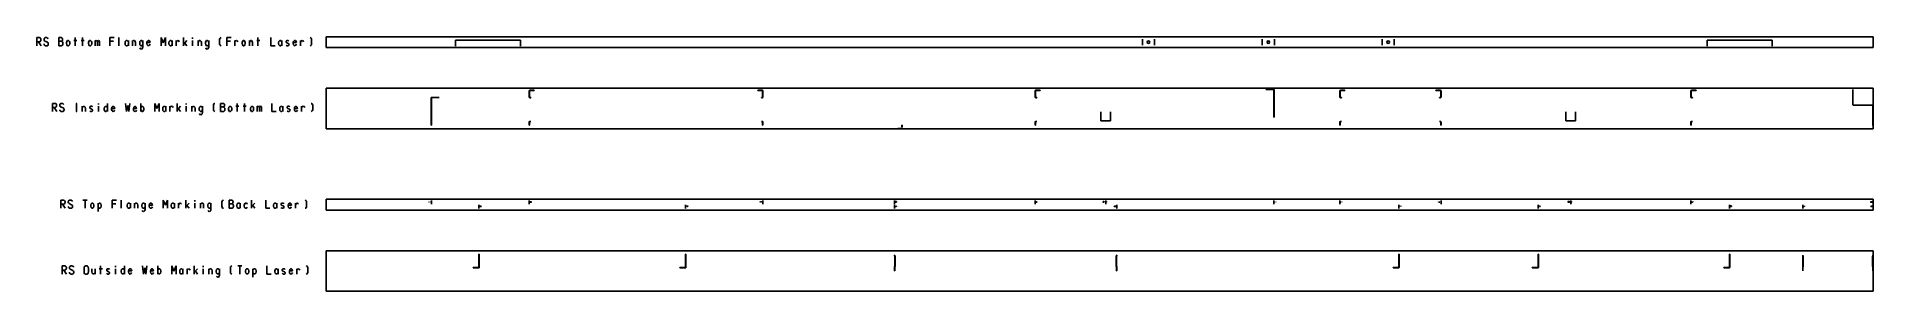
# Model space of a CAD drawing. Header units: metres. Extents: x -572 to -120, y 29 to 92.
import ezdxf

# ---------------------------------------------------------------- set-up
doc = ezdxf.new("R2010")
doc.units = ezdxf.units.M

msp = doc.modelspace()

# ---------------------------------------------------------------- linework, layer by layer
at = {"layer": 'Info', "color": 11, "linetype": 'CONTINUOUS'}
for p, q in [((-571.91, 91.66), (-571.24, 91.66)), ((-571.91, 89.66), (-571.91, 91.66)), ((-571.24, 90.66), (-571.91, 90.66)), ((-571.49, 90.66), (-570.86, 89.66)), ((-571.24, 91.66), (-571.11, 91.62)), ((-571.11, 90.69), (-571.24, 90.66)), ((-571.11, 91.62), (-570.99, 91.54)), ((-570.99, 90.77), (-571.11, 90.69)), ((-570.99, 91.54), (-570.91, 91.41)), ((-570.91, 90.91), (-570.99, 90.77)), ((-570.91, 91.41), (-570.87, 91.24)), ((-570.87, 91.07), (-570.91, 90.91)), ((-570.87, 91.24), (-570.87, 91.07)), ((-570.08, 91.43), (-570.11, 91.31)), ((-570.11, 91.31), (-570.11, 91.16)), ((-570.11, 91.16), (-570.08, 91.02)), ((-570, 91.56), (-570.08, 91.43)), ((-570.08, 91.02), (-570, 90.91)), ((-569.91, 91.63), (-570, 91.56)), ((-570, 90.91), (-569.9, 90.83)), ((-569.79, 91.66), (-569.91, 91.63)), ((-569.9, 90.83), (-569.28, 90.53)), ((-569.44, 91.66), (-569.79, 91.66)), ((-569.33, 91.63), (-569.44, 91.66)), ((-569.23, 91.58), (-569.33, 91.63)), ((-569.28, 90.53), (-569.18, 90.44)), ((-569.15, 91.48), (-569.23, 91.58)), ((-569.18, 90.44), (-569.1, 90.33)), ((-569.09, 91.36), (-569.15, 91.48)), ((-566.51, 91.66), (-565.88, 91.66)), ((-566.51, 89.66), (-566.51, 91.66)), ((-566.51, 90.78), (-565.88, 90.78)), ((-565.88, 91.66), (-565.77, 91.63)), ((-565.77, 90.82), (-565.88, 90.78)), ((-565.88, 90.78), (-565.74, 90.74)), ((-565.77, 91.63), (-565.68, 91.56)), ((-565.68, 90.89), (-565.77, 90.82)), ((-565.74, 90.74), (-565.61, 90.64)), ((-565.68, 91.56), (-565.6, 91.43)), ((-565.6, 91.01), (-565.68, 90.89)), ((-565.61, 90.64), (-565.52, 90.49)), ((-565.6, 91.43), (-565.57, 91.29)), ((-565.57, 91.14), (-565.6, 91.01)), ((-565.57, 91.29), (-565.57, 91.14)), ((-565.52, 90.49), (-565.47, 90.32)), ((-564.51, 90.74), (-564.58, 90.43)), ((-564.58, 90.43), (-564.58, 90.18)), ((-564.31, 90.93), (-564.51, 90.74)), ((-564.07, 90.93), (-564.31, 90.93)), ((-563.87, 90.74), (-564.07, 90.93)), ((-563.79, 90.43), (-563.87, 90.74)), ((-563.79, 90.18), (-563.79, 90.43)), ((-562.78, 90.96), (-562.01, 90.96)), ((-562.48, 89.66), (-562.48, 91.66)), ((-560.98, 90.96), (-560.21, 90.96)), ((-560.68, 89.66), (-560.68, 91.66)), ((-559.11, 90.74), (-559.18, 90.43)), ((-559.18, 90.43), (-559.18, 90.18)), ((-558.91, 90.93), (-559.11, 90.74)), ((-558.67, 90.93), (-558.91, 90.93)), ((-558.47, 90.74), (-558.67, 90.93)), ((-558.39, 90.43), (-558.47, 90.74)), ((-558.39, 90.18), (-558.39, 90.43)), ((-557.51, 90.96), (-557.51, 89.66)), ((-557.51, 90.61), (-557.44, 90.86)), ((-557.44, 90.86), (-557.25, 90.96)), ((-557.25, 90.96), (-557.06, 90.86)), ((-557.06, 90.86), (-556.99, 90.61)), ((-556.99, 90.61), (-556.91, 90.86)), ((-556.99, 90.61), (-556.99, 89.66)), ((-556.91, 90.86), (-556.73, 90.96)), ((-556.73, 90.96), (-556.54, 90.86)), ((-556.54, 90.86), (-556.46, 90.61)), ((-556.46, 90.61), (-556.46, 89.66)), ((-553.91, 91.66), (-552.86, 91.66)), ((-553.91, 89.66), (-553.91, 91.66)), ((-553.91, 90.78), (-553.01, 90.78)), ((-551.68, 91.66), (-551.68, 89.66)), ((-550.11, 90.73), (-550.18, 90.42)), ((-550.18, 90.42), (-550.18, 90.21)), ((-549.9, 90.93), (-550.11, 90.73)), ((-549.65, 90.93), (-549.9, 90.93)), ((-549.44, 90.73), (-549.65, 90.93)), ((-549.37, 90.42), (-549.44, 90.73)), ((-549.37, 89.66), (-549.37, 90.96)), ((-548.38, 90.96), (-548.38, 89.66)), ((-548.38, 90.43), (-548.31, 90.74)), ((-548.31, 90.74), (-548.11, 90.93)), ((-548.11, 90.93), (-547.87, 90.93)), ((-547.87, 90.93), (-547.67, 90.74)), ((-547.67, 90.74), (-547.59, 90.43)), ((-547.59, 90.43), (-547.59, 89.66)), ((-546.51, 90.74), (-546.58, 90.43)), ((-546.58, 90.43), (-546.58, 90.18)), ((-546.31, 90.93), (-546.51, 90.74)), ((-546.07, 90.93), (-546.31, 90.93)), ((-545.87, 90.74), (-546.07, 90.93)), ((-545.79, 90.43), (-545.87, 90.74)), ((-545.79, 90.96), (-545.79, 89.38)), ((-544.71, 90.74), (-544.78, 90.43)), ((-544.78, 90.43), (-543.99, 90.43)), ((-544.78, 90.18), (-544.78, 90.43)), ((-544.51, 90.93), (-544.71, 90.74)), ((-544.27, 90.93), (-544.51, 90.93)), ((-544.07, 90.74), (-544.27, 90.93)), ((-543.99, 90.43), (-544.07, 90.74)), ((-541.31, 91.66), (-540.79, 90.41)), ((-541.31, 89.66), (-541.31, 91.66)), ((-540.79, 90.41), (-540.26, 91.66)), ((-540.26, 91.66), (-540.26, 89.66)), ((-539.31, 90.73), (-539.38, 90.42)), ((-539.38, 90.42), (-539.38, 90.21)), ((-539.1, 90.93), (-539.31, 90.73)), ((-538.85, 90.93), (-539.1, 90.93)), ((-538.64, 90.73), (-538.85, 90.93)), ((-538.57, 90.42), (-538.64, 90.73)), ((-538.57, 89.66), (-538.57, 90.96)), ((-537.58, 90.96), (-537.58, 89.66)), ((-537.58, 90.43), (-537.53, 90.71)), ((-537.53, 90.71), (-537.38, 90.89)), ((-537.38, 90.89), (-537.17, 90.96)), ((-537.17, 90.96), (-536.97, 90.87)), ((-536.97, 90.87), (-536.83, 90.66)), ((-535.78, 91.66), (-535.78, 89.66)), ((-534.99, 90.96), (-535.78, 90.01)), ((-533.59, 91.66), (-533.59, 91.36)), ((-533.59, 90.96), (-533.59, 89.66)), ((-532.18, 90.96), (-532.18, 89.66)), ((-532.18, 90.43), (-532.11, 90.74)), ((-532.11, 90.74), (-531.91, 90.93)), ((-531.91, 90.93), (-531.67, 90.93)), ((-531.67, 90.93), (-531.47, 90.74)), ((-531.47, 90.74), (-531.39, 90.43)), ((-531.39, 90.43), (-531.39, 89.66)), ((-530.31, 90.74), (-530.38, 90.43)), ((-530.38, 90.43), (-530.38, 90.18)), ((-530.11, 90.93), (-530.31, 90.74)), ((-529.87, 90.93), (-530.11, 90.93)), ((-529.67, 90.74), (-529.87, 90.93)), ((-529.59, 90.43), (-529.67, 90.74)), ((-529.59, 90.96), (-529.59, 89.38)), ((-526.87, 91.41), (-526.91, 91.16)), ((-526.91, 91.16), (-526.91, 90.16)), ((-526.73, 91.59), (-526.87, 91.41)), ((-526.54, 91.66), (-526.73, 91.59)), ((-525.11, 91.66), (-524.06, 91.66)), ((-525.11, 89.66), (-525.11, 91.66)), ((-525.11, 90.78), (-524.21, 90.78)), ((-523.18, 90.96), (-523.18, 89.66)), ((-523.18, 90.43), (-523.13, 90.71)), ((-523.13, 90.71), (-522.98, 90.89)), ((-522.98, 90.89), (-522.77, 90.96)), ((-522.77, 90.96), (-522.57, 90.87)), ((-522.57, 90.87), (-522.43, 90.66)), ((-521.31, 90.74), (-521.38, 90.43)), ((-521.38, 90.43), (-521.38, 90.18)), ((-521.11, 90.93), (-521.31, 90.74)), ((-520.87, 90.93), (-521.11, 90.93)), ((-520.67, 90.74), (-520.87, 90.93)), ((-520.59, 90.43), (-520.67, 90.74)), ((-520.59, 90.18), (-520.59, 90.43)), ((-519.58, 90.96), (-519.58, 89.66)), ((-519.58, 90.43), (-519.51, 90.74)), ((-519.51, 90.74), (-519.31, 90.93)), ((-519.31, 90.93), (-519.07, 90.93)), ((-519.07, 90.93), (-518.87, 90.74)), ((-518.87, 90.74), (-518.79, 90.43)), ((-518.79, 90.43), (-518.79, 89.66)), ((-517.78, 90.96), (-517.01, 90.96)), ((-517.48, 89.66), (-517.48, 91.66)), ((-514.31, 91.66), (-514.31, 89.66)), ((-512.31, 90.73), (-512.38, 90.42)), ((-512.38, 90.42), (-512.38, 90.21)), ((-512.1, 90.93), (-512.31, 90.73)), ((-511.85, 90.93), (-512.1, 90.93)), ((-511.64, 90.73), (-511.85, 90.93)), ((-511.57, 90.42), (-511.64, 90.73)), ((-511.57, 89.66), (-511.57, 90.96)), ((-510.53, 90.78), (-510.54, 90.61)), ((-510.54, 90.61), (-510.48, 90.46)), ((-510.44, 90.91), (-510.53, 90.78)), ((-510.48, 90.46), (-510.38, 90.37)), ((-510.32, 90.96), (-510.44, 90.91)), ((-510.07, 90.96), (-510.32, 90.96)), ((-509.94, 90.91), (-510.07, 90.96)), ((-509.86, 90.78), (-509.94, 90.91)), ((-508.71, 90.74), (-508.78, 90.43)), ((-508.78, 90.43), (-507.99, 90.43)), ((-508.78, 90.18), (-508.78, 90.43)), ((-508.51, 90.93), (-508.71, 90.74)), ((-508.27, 90.93), (-508.51, 90.93)), ((-508.07, 90.74), (-508.27, 90.93)), ((-507.99, 90.43), (-508.07, 90.74)), ((-506.98, 90.96), (-506.98, 89.66)), ((-506.98, 90.43), (-506.93, 90.71)), ((-506.93, 90.71), (-506.78, 90.89)), ((-506.78, 90.89), (-506.57, 90.96)), ((-506.57, 90.96), (-506.37, 90.87)), ((-506.37, 90.87), (-506.23, 90.66)), ((-504.64, 91.66), (-504.45, 91.59)), ((-504.45, 91.59), (-504.31, 91.41)), ((-504.31, 91.41), (-504.26, 91.16)), ((-504.26, 91.16), (-504.26, 90.16)), ((-570.08, 89.96), (-570.1, 90.11)), ((-570.03, 89.83), (-570.08, 89.96)), ((-569.94, 89.73), (-570.03, 89.83)), ((-569.85, 89.68), (-569.94, 89.73)), ((-569.74, 89.66), (-569.85, 89.68)), ((-569.38, 89.66), (-569.74, 89.66)), ((-569.27, 89.68), (-569.38, 89.66)), ((-569.18, 89.76), (-569.27, 89.68)), ((-569.1, 89.88), (-569.18, 89.76)), ((-569.1, 90.33), (-569.06, 90.19)), ((-569.06, 90.02), (-569.1, 89.88)), ((-569.06, 90.19), (-569.06, 90.02)), ((-565.88, 89.66), (-566.51, 89.66)), ((-565.74, 89.69), (-565.88, 89.66)), ((-565.61, 89.78), (-565.74, 89.69)), ((-565.52, 89.93), (-565.61, 89.78)), ((-565.47, 90.12), (-565.52, 89.93)), ((-565.47, 90.32), (-565.47, 90.12)), ((-564.58, 90.18), (-564.51, 89.87)), ((-564.51, 89.87), (-564.31, 89.68)), ((-564.31, 89.68), (-564.07, 89.68)), ((-564.07, 89.68), (-563.87, 89.87)), ((-563.87, 89.87), (-563.79, 90.18)), ((-559.18, 90.18), (-559.11, 89.87)), ((-559.11, 89.87), (-558.91, 89.68)), ((-558.91, 89.68), (-558.67, 89.68)), ((-558.67, 89.68), (-558.47, 89.87)), ((-558.47, 89.87), (-558.39, 90.18)), ((-550.18, 90.21), (-550.11, 89.88)), ((-550.11, 89.88), (-549.9, 89.68)), ((-549.9, 89.68), (-549.65, 89.68)), ((-549.65, 89.68), (-549.44, 89.88)), ((-549.44, 89.88), (-549.37, 90.21)), ((-546.58, 90.18), (-546.51, 89.87)), ((-546.4, 88.94), (-546.54, 89.16)), ((-546.51, 89.87), (-546.31, 89.68)), ((-546.21, 88.86), (-546.4, 88.94)), ((-546.31, 89.68), (-546.07, 89.68)), ((-546, 88.92), (-546.21, 88.86)), ((-546.07, 89.68), (-545.87, 89.87)), ((-545.85, 89.11), (-546, 88.92)), ((-545.87, 89.87), (-545.79, 90.18)), ((-545.79, 89.38), (-545.85, 89.11)), ((-544.72, 89.89), (-544.78, 90.18)), ((-544.56, 89.71), (-544.72, 89.89)), ((-544.33, 89.66), (-544.56, 89.71)), ((-544.13, 89.78), (-544.33, 89.66)), ((-544.01, 90.03), (-544.13, 89.78)), ((-539.38, 90.21), (-539.31, 89.88)), ((-539.31, 89.88), (-539.1, 89.68)), ((-539.1, 89.68), (-538.85, 89.68)), ((-538.85, 89.68), (-538.64, 89.88)), ((-538.64, 89.88), (-538.57, 90.21)), ((-535.51, 90.34), (-534.99, 89.66)), ((-530.38, 90.18), (-530.31, 89.87)), ((-530.2, 88.94), (-530.34, 89.16)), ((-530.31, 89.87), (-530.11, 89.68)), ((-530.01, 88.86), (-530.2, 88.94)), ((-530.11, 89.68), (-529.87, 89.68)), ((-529.8, 88.92), (-530.01, 88.86)), ((-529.87, 89.68), (-529.67, 89.87)), ((-529.65, 89.11), (-529.8, 88.92)), ((-529.67, 89.87), (-529.59, 90.18)), ((-529.59, 89.38), (-529.65, 89.11)), ((-526.91, 90.16), (-526.87, 89.91)), ((-526.87, 89.91), (-526.73, 89.72)), ((-526.73, 89.72), (-526.54, 89.66)), ((-521.38, 90.18), (-521.31, 89.87)), ((-521.31, 89.87), (-521.11, 89.68)), ((-521.11, 89.68), (-520.87, 89.68)), ((-520.87, 89.68), (-520.67, 89.87)), ((-520.67, 89.87), (-520.59, 90.18)), ((-514.31, 89.66), (-513.26, 89.66)), ((-512.38, 90.21), (-512.31, 89.88)), ((-512.31, 89.88), (-512.1, 89.68)), ((-512.1, 89.68), (-511.85, 89.68)), ((-511.85, 89.68), (-511.64, 89.88)), ((-511.64, 89.88), (-511.57, 90.21)), ((-510.44, 89.71), (-510.53, 89.84)), ((-510.31, 89.66), (-510.44, 89.71)), ((-510.38, 90.37), (-510, 90.24)), ((-510.06, 89.66), (-510.31, 89.66)), ((-509.93, 89.71), (-510.06, 89.66)), ((-510, 90.24), (-509.9, 90.16)), ((-509.85, 89.83), (-509.93, 89.71)), ((-509.9, 90.16), (-509.83, 90.01)), ((-509.83, 90.01), (-509.85, 89.83)), ((-508.72, 89.89), (-508.78, 90.18)), ((-508.56, 89.71), (-508.72, 89.89)), ((-508.33, 89.66), (-508.56, 89.71)), ((-508.13, 89.78), (-508.33, 89.66)), ((-508.01, 90.03), (-508.13, 89.78)), ((-504.45, 89.72), (-504.64, 89.66)), ((-504.31, 89.91), (-504.45, 89.72)), ((-504.26, 90.16), (-504.31, 89.91)), ((-568.05, 75.47), (-567.38, 75.47)), ((-568.05, 73.47), (-568.05, 75.47)), ((-567.38, 74.47), (-568.05, 74.47)), ((-567.63, 74.47), (-567, 73.47)), ((-567.38, 75.47), (-567.25, 75.43)), ((-567.25, 74.51), (-567.38, 74.47)), ((-567.25, 75.43), (-567.13, 75.36)), ((-567.13, 74.58), (-567.25, 74.51)), ((-567.13, 75.36), (-567.05, 75.22)), ((-567.05, 74.72), (-567.13, 74.58)), ((-567.05, 75.22), (-567.01, 75.06)), ((-567.01, 74.88), (-567.05, 74.72)), ((-567.01, 75.06), (-567.01, 74.88)), ((-566.22, 75.24), (-566.25, 75.12)), ((-566.25, 75.12), (-566.25, 74.97)), ((-566.25, 74.97), (-566.22, 74.83)), ((-566.22, 73.77), (-566.24, 73.92)), ((-566.14, 75.37), (-566.22, 75.24)), ((-566.22, 74.83), (-566.14, 74.72)), ((-566.17, 73.64), (-566.22, 73.77)), ((-566.08, 73.54), (-566.17, 73.64)), ((-566.05, 75.44), (-566.14, 75.37)), ((-566.14, 74.72), (-566.04, 74.64)), ((-565.99, 73.49), (-566.08, 73.54)), ((-565.93, 75.47), (-566.05, 75.44)), ((-566.04, 74.64), (-565.42, 74.34)), ((-565.88, 73.47), (-565.99, 73.49)), ((-565.58, 75.47), (-565.93, 75.47)), ((-565.52, 73.47), (-565.88, 73.47)), ((-565.47, 75.44), (-565.58, 75.47)), ((-565.41, 73.49), (-565.52, 73.47)), ((-565.37, 75.39), (-565.47, 75.44)), ((-565.42, 74.34), (-565.32, 74.26)), ((-565.32, 73.57), (-565.41, 73.49)), ((-565.29, 75.29), (-565.37, 75.39)), ((-565.32, 74.26), (-565.24, 74.14)), ((-565.24, 73.69), (-565.32, 73.57)), ((-565.23, 75.17), (-565.29, 75.29)), ((-565.24, 74.14), (-565.2, 74.01)), ((-565.2, 73.83), (-565.24, 73.69)), ((-565.2, 74.01), (-565.2, 73.83)), ((-562.22, 75.47), (-562.03, 75.47)), ((-562.22, 73.47), (-562.03, 73.47)), ((-562.13, 75.47), (-562.13, 73.47)), ((-560.72, 74.77), (-560.72, 73.47)), ((-560.72, 74.24), (-560.65, 74.56)), ((-560.65, 74.56), (-560.45, 74.74)), ((-560.45, 74.74), (-560.21, 74.74)), ((-560.21, 74.74), (-560.01, 74.56)), ((-560.01, 74.56), (-559.93, 74.24)), ((-559.93, 74.24), (-559.93, 73.47)), ((-558.87, 74.59), (-558.88, 74.42)), ((-558.88, 74.42), (-558.82, 74.27)), ((-558.78, 74.72), (-558.87, 74.59)), ((-558.78, 73.52), (-558.87, 73.66)), ((-558.82, 74.27), (-558.72, 74.18)), ((-558.66, 74.77), (-558.78, 74.72)), ((-558.65, 73.47), (-558.78, 73.52)), ((-558.72, 74.18), (-558.34, 74.06)), ((-558.41, 74.77), (-558.66, 74.77)), ((-558.4, 73.47), (-558.65, 73.47)), ((-558.28, 74.72), (-558.41, 74.77)), ((-558.27, 73.52), (-558.4, 73.47)), ((-558.34, 74.06), (-558.24, 73.97)), ((-558.2, 74.59), (-558.28, 74.72)), ((-558.19, 73.64), (-558.27, 73.52)), ((-558.24, 73.97), (-558.17, 73.82)), ((-558.17, 73.82), (-558.19, 73.64)), ((-556.73, 75.47), (-556.73, 75.17)), ((-556.73, 74.77), (-556.73, 73.47)), ((-555.25, 74.56), (-555.32, 74.24)), ((-555.32, 74.24), (-555.32, 73.99)), ((-555.32, 73.99), (-555.25, 73.68)), ((-555.05, 74.74), (-555.25, 74.56)), ((-555.25, 73.68), (-555.05, 73.49)), ((-554.81, 74.74), (-555.05, 74.74)), ((-555.05, 73.49), (-554.81, 73.49)), ((-554.61, 74.56), (-554.81, 74.74)), ((-554.81, 73.49), (-554.61, 73.68)), ((-554.53, 74.24), (-554.61, 74.56)), ((-554.61, 73.68), (-554.53, 73.99)), ((-554.53, 73.47), (-554.53, 75.47)), ((-553.45, 74.56), (-553.52, 74.24)), ((-553.52, 74.24), (-552.73, 74.24)), ((-553.52, 73.99), (-553.52, 74.24)), ((-553.46, 73.71), (-553.52, 73.99)), ((-553.3, 73.52), (-553.46, 73.71)), ((-553.25, 74.74), (-553.45, 74.56)), ((-553.07, 73.47), (-553.3, 73.52)), ((-553.01, 74.74), (-553.25, 74.74)), ((-552.87, 73.59), (-553.07, 73.47)), ((-552.81, 74.56), (-553.01, 74.74)), ((-552.75, 73.84), (-552.87, 73.59)), ((-552.73, 74.24), (-552.81, 74.56)), ((-550.05, 75.47), (-549.79, 73.47)), ((-549.79, 73.47), (-549.53, 74.97)), ((-549.53, 74.97), (-549.27, 73.47)), ((-549.27, 73.47), (-549, 75.47)), ((-548.05, 74.56), (-548.12, 74.24)), ((-548.12, 74.24), (-547.33, 74.24)), ((-548.12, 73.99), (-548.12, 74.24)), ((-548.06, 73.71), (-548.12, 73.99)), ((-547.9, 73.52), (-548.06, 73.71)), ((-547.85, 74.74), (-548.05, 74.56)), ((-547.67, 73.47), (-547.9, 73.52)), ((-547.61, 74.74), (-547.85, 74.74)), ((-547.47, 73.59), (-547.67, 73.47)), ((-547.41, 74.56), (-547.61, 74.74)), ((-547.35, 73.84), (-547.47, 73.59)), ((-547.33, 74.24), (-547.41, 74.56)), ((-546.32, 75.47), (-546.32, 73.47)), ((-546.25, 74.56), (-546.32, 74.24)), ((-546.32, 73.99), (-546.25, 73.68)), ((-546.05, 74.74), (-546.25, 74.56)), ((-546.25, 73.68), (-546.05, 73.49)), ((-545.81, 74.74), (-546.05, 74.74)), ((-546.05, 73.49), (-545.81, 73.49)), ((-545.61, 74.56), (-545.81, 74.74)), ((-545.81, 73.49), (-545.61, 73.68)), ((-545.53, 74.24), (-545.61, 74.56)), ((-545.61, 73.68), (-545.53, 73.99)), ((-545.53, 73.99), (-545.53, 74.24)), ((-542.85, 75.47), (-542.33, 74.22)), ((-542.85, 73.47), (-542.85, 75.47)), ((-542.33, 74.22), (-541.8, 75.47)), ((-541.8, 75.47), (-541.8, 73.47)), ((-540.85, 74.54), (-540.92, 74.23)), ((-540.92, 74.23), (-540.92, 74.02)), ((-540.92, 74.02), (-540.85, 73.69)), ((-540.64, 74.74), (-540.85, 74.54)), ((-540.85, 73.69), (-540.64, 73.49)), ((-540.39, 74.74), (-540.64, 74.74)), ((-540.64, 73.49), (-540.39, 73.49)), ((-540.18, 74.54), (-540.39, 74.74)), ((-540.39, 73.49), (-540.18, 73.69)), ((-540.11, 74.23), (-540.18, 74.54)), ((-540.18, 73.69), (-540.11, 74.02)), ((-540.11, 73.47), (-540.11, 74.77)), ((-539.12, 74.77), (-539.12, 73.47)), ((-539.12, 74.24), (-539.07, 74.52)), ((-539.07, 74.52), (-538.92, 74.71)), ((-538.92, 74.71), (-538.71, 74.77)), ((-538.71, 74.77), (-538.51, 74.68)), ((-538.51, 74.68), (-538.37, 74.47)), ((-537.32, 75.47), (-537.32, 73.47)), ((-536.53, 74.77), (-537.32, 73.82)), ((-537.05, 74.16), (-536.53, 73.47)), ((-535.13, 75.47), (-535.13, 75.17)), ((-535.13, 74.77), (-535.13, 73.47)), ((-533.72, 74.77), (-533.72, 73.47)), ((-533.72, 74.24), (-533.65, 74.56)), ((-533.65, 74.56), (-533.45, 74.74)), ((-533.45, 74.74), (-533.21, 74.74)), ((-533.21, 74.74), (-533.01, 74.56)), ((-533.01, 74.56), (-532.93, 74.24)), ((-532.93, 74.24), (-532.93, 73.47)), ((-531.85, 74.56), (-531.92, 74.24)), ((-531.92, 74.24), (-531.92, 73.99)), ((-531.92, 73.99), (-531.85, 73.68)), ((-531.74, 72.76), (-531.88, 72.97)), ((-531.65, 74.74), (-531.85, 74.56)), ((-531.85, 73.68), (-531.65, 73.49)), ((-531.55, 72.67), (-531.74, 72.76)), ((-531.41, 74.74), (-531.65, 74.74)), ((-531.65, 73.49), (-531.41, 73.49)), ((-531.34, 72.73), (-531.55, 72.67)), ((-531.21, 74.56), (-531.41, 74.74)), ((-531.41, 73.49), (-531.21, 73.68)), ((-531.19, 72.92), (-531.34, 72.73)), ((-531.13, 74.24), (-531.21, 74.56)), ((-531.21, 73.68), (-531.13, 73.99)), ((-531.13, 73.19), (-531.19, 72.92)), ((-531.13, 74.77), (-531.13, 73.19)), ((-528.41, 75.22), (-528.45, 74.97)), ((-528.45, 74.97), (-528.45, 73.97)), ((-528.45, 73.97), (-528.41, 73.72)), ((-528.27, 75.41), (-528.41, 75.22)), ((-528.41, 73.72), (-528.27, 73.53)), ((-528.08, 75.47), (-528.27, 75.41)), ((-528.27, 73.53), (-528.08, 73.47)), ((-526.65, 75.47), (-526.02, 75.47)), ((-526.65, 73.47), (-526.65, 75.47)), ((-526.65, 74.59), (-526.02, 74.59)), ((-526.02, 73.47), (-526.65, 73.47)), ((-526.02, 75.47), (-525.91, 75.44)), ((-525.91, 74.63), (-526.02, 74.59)), ((-526.02, 74.59), (-525.88, 74.56)), ((-525.88, 73.51), (-526.02, 73.47)), ((-525.91, 75.44), (-525.82, 75.37)), ((-525.82, 74.71), (-525.91, 74.63)), ((-525.88, 74.56), (-525.75, 74.46)), ((-525.75, 73.59), (-525.88, 73.51)), ((-525.82, 75.37), (-525.74, 75.24)), ((-525.74, 74.82), (-525.82, 74.71)), ((-525.75, 74.46), (-525.66, 74.31)), ((-525.66, 73.74), (-525.75, 73.59)), ((-525.74, 75.24), (-525.71, 75.11)), ((-525.71, 74.96), (-525.74, 74.82)), ((-525.71, 75.11), (-525.71, 74.96)), ((-525.66, 74.31), (-525.61, 74.13)), ((-525.61, 73.93), (-525.66, 73.74)), ((-525.61, 74.13), (-525.61, 73.93)), ((-524.65, 74.56), (-524.72, 74.24)), ((-524.72, 74.24), (-524.72, 73.99)), ((-524.72, 73.99), (-524.65, 73.68)), ((-524.45, 74.74), (-524.65, 74.56)), ((-524.65, 73.68), (-524.45, 73.49)), ((-524.21, 74.74), (-524.45, 74.74)), ((-524.45, 73.49), (-524.21, 73.49)), ((-524.01, 74.56), (-524.21, 74.74)), ((-524.21, 73.49), (-524.01, 73.68)), ((-523.93, 74.24), (-524.01, 74.56)), ((-524.01, 73.68), (-523.93, 73.99)), ((-523.93, 73.99), (-523.93, 74.24)), ((-522.92, 74.77), (-522.15, 74.77)), ((-522.62, 73.47), (-522.62, 75.47)), ((-521.12, 74.77), (-520.35, 74.77)), ((-520.82, 73.47), (-520.82, 75.47)), ((-519.25, 74.56), (-519.32, 74.24)), ((-519.32, 74.24), (-519.32, 73.99)), ((-519.32, 73.99), (-519.25, 73.68)), ((-519.05, 74.74), (-519.25, 74.56)), ((-519.25, 73.68), (-519.05, 73.49)), ((-518.81, 74.74), (-519.05, 74.74)), ((-519.05, 73.49), (-518.81, 73.49)), ((-518.61, 74.56), (-518.81, 74.74)), ((-518.81, 73.49), (-518.61, 73.68)), ((-518.53, 74.24), (-518.61, 74.56)), ((-518.61, 73.68), (-518.53, 73.99)), ((-518.53, 73.99), (-518.53, 74.24)), ((-517.65, 74.77), (-517.65, 73.47)), ((-517.65, 74.42), (-517.58, 74.67)), ((-517.58, 74.67), (-517.39, 74.77)), ((-517.39, 74.77), (-517.2, 74.67)), ((-517.2, 74.67), (-517.13, 74.42)), ((-517.13, 74.42), (-517.05, 74.67)), ((-517.13, 74.42), (-517.13, 73.47)), ((-517.05, 74.67), (-516.87, 74.77)), ((-516.87, 74.77), (-516.68, 74.67)), ((-516.68, 74.67), (-516.6, 74.42)), ((-516.6, 74.42), (-516.6, 73.47)), ((-514.05, 75.47), (-514.05, 73.47)), ((-514.05, 73.47), (-513, 73.47)), ((-512.05, 74.54), (-512.12, 74.23)), ((-512.12, 74.23), (-512.12, 74.02)), ((-512.12, 74.02), (-512.05, 73.69)), ((-511.84, 74.74), (-512.05, 74.54)), ((-512.05, 73.69), (-511.84, 73.49)), ((-511.59, 74.74), (-511.84, 74.74)), ((-511.84, 73.49), (-511.59, 73.49)), ((-511.38, 74.54), (-511.59, 74.74)), ((-511.59, 73.49), (-511.38, 73.69)), ((-511.31, 74.23), (-511.38, 74.54)), ((-511.38, 73.69), (-511.31, 74.02)), ((-511.31, 73.47), (-511.31, 74.77)), ((-510.27, 74.59), (-510.28, 74.42)), ((-510.28, 74.42), (-510.22, 74.27)), ((-510.18, 74.72), (-510.27, 74.59)), ((-510.18, 73.52), (-510.27, 73.66)), ((-510.22, 74.27), (-510.12, 74.18)), ((-510.06, 74.77), (-510.18, 74.72)), ((-510.05, 73.47), (-510.18, 73.52)), ((-510.12, 74.18), (-509.74, 74.06)), ((-509.81, 74.77), (-510.06, 74.77)), ((-509.8, 73.47), (-510.05, 73.47)), ((-509.68, 74.72), (-509.81, 74.77)), ((-509.67, 73.52), (-509.8, 73.47)), ((-509.74, 74.06), (-509.64, 73.97)), ((-509.6, 74.59), (-509.68, 74.72)), ((-509.59, 73.64), (-509.67, 73.52)), ((-509.64, 73.97), (-509.57, 73.82)), ((-509.57, 73.82), (-509.59, 73.64)), ((-508.45, 74.56), (-508.52, 74.24)), ((-508.52, 74.24), (-507.73, 74.24)), ((-508.52, 73.99), (-508.52, 74.24)), ((-508.46, 73.71), (-508.52, 73.99)), ((-508.3, 73.52), (-508.46, 73.71)), ((-508.25, 74.74), (-508.45, 74.56)), ((-508.07, 73.47), (-508.3, 73.52)), ((-508.01, 74.74), (-508.25, 74.74)), ((-507.87, 73.59), (-508.07, 73.47)), ((-507.81, 74.56), (-508.01, 74.74)), ((-507.75, 73.84), (-507.87, 73.59)), ((-507.73, 74.24), (-507.81, 74.56)), ((-506.72, 74.77), (-506.72, 73.47)), ((-506.72, 74.24), (-506.67, 74.52)), ((-506.67, 74.52), (-506.52, 74.71)), ((-506.52, 74.71), (-506.31, 74.77)), ((-506.31, 74.77), (-506.11, 74.68)), ((-506.11, 74.68), (-505.97, 74.47)), ((-504.38, 75.47), (-504.19, 75.41)), ((-504.19, 73.53), (-504.38, 73.47)), ((-504.19, 75.41), (-504.05, 75.22)), ((-504.05, 73.72), (-504.19, 73.53)), ((-504.05, 75.22), (-504, 74.97)), ((-504, 73.97), (-504.05, 73.72)), ((-504, 74.97), (-504, 73.97)), ((-565.96, 51.63), (-565.28, 51.63)), ((-565.96, 49.63), (-565.96, 51.63)), ((-565.28, 50.63), (-565.96, 50.63)), ((-565.54, 50.63), (-564.91, 49.63)), ((-565.28, 51.63), (-565.15, 51.59)), ((-565.15, 50.67), (-565.28, 50.63)), ((-565.15, 51.59), (-565.04, 51.52)), ((-565.04, 50.74), (-565.15, 50.67)), ((-565.04, 51.52), (-564.96, 51.38)), ((-564.96, 50.88), (-565.04, 50.74)), ((-564.96, 51.38), (-564.92, 51.22)), ((-564.92, 51.04), (-564.96, 50.88)), ((-564.92, 51.22), (-564.92, 51.04)), ((-564.12, 51.41), (-564.16, 51.28)), ((-564.16, 51.28), (-564.16, 51.13)), ((-564.16, 51.13), (-564.12, 50.99)), ((-564.13, 49.93), (-564.15, 50.08)), ((-564.07, 49.81), (-564.13, 49.93)), ((-564.05, 51.53), (-564.12, 51.41)), ((-564.12, 50.99), (-564.05, 50.88)), ((-563.99, 49.71), (-564.07, 49.81)), ((-563.95, 51.61), (-564.05, 51.53)), ((-564.05, 50.88), (-563.94, 50.81)), ((-563.84, 51.63), (-563.95, 51.61)), ((-563.94, 50.81), (-563.32, 50.51)), ((-563.48, 51.63), (-563.84, 51.63)), ((-563.37, 51.61), (-563.48, 51.63)), ((-563.28, 51.56), (-563.37, 51.61)), ((-563.32, 50.51), (-563.22, 50.42)), ((-563.22, 49.73), (-563.31, 49.66)), ((-563.19, 51.46), (-563.28, 51.56)), ((-563.22, 50.42), (-563.15, 50.31)), ((-563.15, 49.86), (-563.22, 49.73)), ((-563.14, 51.33), (-563.19, 51.46)), ((-563.15, 50.31), (-563.11, 50.17)), ((-563.11, 49.99), (-563.15, 49.86)), ((-563.11, 50.17), (-563.11, 49.99)), ((-560.56, 51.63), (-559.51, 51.63)), ((-560.03, 51.63), (-560.03, 49.63)), ((-558.55, 50.72), (-558.63, 50.41)), ((-558.63, 50.41), (-558.63, 50.16)), ((-558.63, 50.16), (-558.55, 49.84)), ((-558.36, 50.91), (-558.55, 50.72)), ((-558.55, 49.84), (-558.36, 49.66)), ((-558.11, 50.91), (-558.36, 50.91)), ((-557.91, 50.72), (-558.11, 50.91)), ((-558.11, 49.66), (-557.91, 49.84)), ((-557.84, 50.41), (-557.91, 50.72)), ((-557.91, 49.84), (-557.84, 50.16)), ((-557.84, 50.16), (-557.84, 50.41)), ((-556.83, 50.93), (-556.83, 48.83)), ((-556.75, 50.72), (-556.83, 50.41)), ((-556.83, 50.16), (-556.75, 49.84)), ((-556.56, 50.91), (-556.75, 50.72)), ((-556.75, 49.84), (-556.56, 49.66)), ((-556.31, 50.91), (-556.56, 50.91)), ((-556.11, 50.72), (-556.31, 50.91)), ((-556.31, 49.66), (-556.11, 49.84)), ((-556.04, 50.41), (-556.11, 50.72)), ((-556.11, 49.84), (-556.04, 50.16)), ((-556.04, 50.16), (-556.04, 50.41)), ((-553.36, 51.63), (-552.31, 51.63)), ((-553.36, 49.63), (-553.36, 51.63)), ((-553.36, 50.76), (-552.46, 50.76)), ((-551.13, 51.63), (-551.13, 49.63)), ((-549.55, 50.71), (-549.63, 50.39)), ((-549.63, 50.39), (-549.63, 50.18)), ((-549.63, 50.18), (-549.55, 49.86)), ((-549.35, 50.91), (-549.55, 50.71)), ((-549.55, 49.86), (-549.35, 49.66)), ((-549.09, 50.91), (-549.35, 50.91)), ((-548.89, 50.71), (-549.09, 50.91)), ((-549.09, 49.66), (-548.89, 49.86)), ((-548.81, 50.39), (-548.89, 50.71)), ((-548.89, 49.86), (-548.81, 50.18)), ((-548.81, 49.63), (-548.81, 50.93)), ((-547.83, 50.93), (-547.83, 49.63)), ((-547.83, 50.41), (-547.75, 50.72)), ((-547.75, 50.72), (-547.56, 50.91)), ((-547.56, 50.91), (-547.31, 50.91)), ((-547.31, 50.91), (-547.11, 50.72)), ((-547.11, 50.72), (-547.04, 50.41)), ((-547.04, 50.41), (-547.04, 49.63)), ((-545.95, 50.72), (-546.03, 50.41)), ((-546.03, 50.41), (-546.03, 50.16)), ((-546.03, 50.16), (-545.95, 49.84)), ((-545.76, 50.91), (-545.95, 50.72)), ((-545.95, 49.84), (-545.76, 49.66)), ((-545.51, 50.91), (-545.76, 50.91)), ((-545.31, 50.72), (-545.51, 50.91)), ((-545.51, 49.66), (-545.31, 49.84)), ((-545.24, 50.41), (-545.31, 50.72)), ((-545.31, 49.84), (-545.24, 50.16)), ((-545.24, 50.93), (-545.24, 49.36)), ((-544.15, 50.72), (-544.23, 50.41)), ((-544.23, 50.41), (-543.44, 50.41)), ((-544.23, 50.16), (-544.23, 50.41)), ((-544.16, 49.87), (-544.23, 50.16)), ((-544, 49.68), (-544.16, 49.87)), ((-543.96, 50.91), (-544.15, 50.72)), ((-543.71, 50.91), (-543.96, 50.91)), ((-543.58, 49.76), (-543.78, 49.63)), ((-543.51, 50.72), (-543.71, 50.91)), ((-543.46, 50.01), (-543.58, 49.76)), ((-543.44, 50.41), (-543.51, 50.72)), ((-540.76, 51.63), (-540.23, 50.38)), ((-540.76, 49.63), (-540.76, 51.63)), ((-540.23, 50.38), (-539.71, 51.63)), ((-539.71, 51.63), (-539.71, 49.63)), ((-538.75, 50.71), (-538.83, 50.39)), ((-538.83, 50.39), (-538.83, 50.18)), ((-538.83, 50.18), (-538.75, 49.86)), ((-538.55, 50.91), (-538.75, 50.71)), ((-538.75, 49.86), (-538.55, 49.66)), ((-538.29, 50.91), (-538.55, 50.91)), ((-538.09, 50.71), (-538.29, 50.91)), ((-538.29, 49.66), (-538.09, 49.86)), ((-538.01, 50.39), (-538.09, 50.71)), ((-538.09, 49.86), (-538.01, 50.18)), ((-538.01, 49.63), (-538.01, 50.93)), ((-537.03, 50.93), (-537.03, 49.63)), ((-537.03, 50.41), (-536.97, 50.68)), ((-536.97, 50.68), (-536.82, 50.87)), ((-536.82, 50.87), (-536.61, 50.93)), ((-536.61, 50.93), (-536.42, 50.84)), ((-536.42, 50.84), (-536.28, 50.63)), ((-535.23, 51.63), (-535.23, 49.63)), ((-534.44, 50.93), (-535.23, 49.98)), ((-534.96, 50.32), (-534.44, 49.63)), ((-533.03, 51.63), (-533.03, 51.33)), ((-533.03, 50.93), (-533.03, 49.63)), ((-531.63, 50.93), (-531.63, 49.63)), ((-531.63, 50.41), (-531.55, 50.72)), ((-531.55, 50.72), (-531.36, 50.91)), ((-531.36, 50.91), (-531.11, 50.91)), ((-531.11, 50.91), (-530.91, 50.72)), ((-530.91, 50.72), (-530.84, 50.41)), ((-530.84, 50.41), (-530.84, 49.63)), ((-529.75, 50.72), (-529.83, 50.41)), ((-529.83, 50.41), (-529.83, 50.16)), ((-529.83, 50.16), (-529.75, 49.84)), ((-529.56, 50.91), (-529.75, 50.72)), ((-529.75, 49.84), (-529.56, 49.66)), ((-529.31, 50.91), (-529.56, 50.91)), ((-529.11, 50.72), (-529.31, 50.91)), ((-529.31, 49.66), (-529.11, 49.84)), ((-529.04, 50.41), (-529.11, 50.72)), ((-529.11, 49.84), (-529.04, 50.16)), ((-529.04, 50.93), (-529.04, 49.36)), ((-526.31, 51.38), (-526.36, 51.13)), ((-526.36, 51.13), (-526.36, 50.13)), ((-526.36, 50.13), (-526.31, 49.88)), ((-526.17, 51.57), (-526.31, 51.38)), ((-526.31, 49.88), (-526.17, 49.69)), ((-525.98, 51.63), (-526.17, 51.57)), ((-524.56, 51.63), (-523.93, 51.63)), ((-524.56, 49.63), (-524.56, 51.63)), ((-524.56, 50.76), (-523.93, 50.76)), ((-523.93, 51.63), (-523.82, 51.61)), ((-523.82, 50.79), (-523.93, 50.76)), ((-523.93, 50.76), (-523.79, 50.72)), ((-523.82, 51.61), (-523.72, 51.53)), ((-523.72, 50.87), (-523.82, 50.79)), ((-523.79, 50.72), (-523.66, 50.62)), ((-523.66, 49.76), (-523.79, 49.67)), ((-523.72, 51.53), (-523.65, 51.41)), ((-523.65, 50.98), (-523.72, 50.87)), ((-523.66, 50.62), (-523.56, 50.47)), ((-523.56, 49.91), (-523.66, 49.76)), ((-523.65, 51.41), (-523.61, 51.27)), ((-523.61, 51.12), (-523.65, 50.98)), ((-523.61, 51.27), (-523.61, 51.12)), ((-523.56, 50.47), (-523.52, 50.29)), ((-523.52, 50.09), (-523.56, 49.91)), ((-523.52, 50.29), (-523.52, 50.09)), ((-522.55, 50.71), (-522.63, 50.39)), ((-522.63, 50.39), (-522.63, 50.18)), ((-522.63, 50.18), (-522.55, 49.86)), ((-522.35, 50.91), (-522.55, 50.71)), ((-522.55, 49.86), (-522.35, 49.66)), ((-522.09, 50.91), (-522.35, 50.91)), ((-521.89, 50.71), (-522.09, 50.91)), ((-522.09, 49.66), (-521.89, 49.86)), ((-521.81, 50.39), (-521.89, 50.71)), ((-521.89, 49.86), (-521.81, 50.18)), ((-521.81, 49.63), (-521.81, 50.93)), ((-520.76, 50.69), (-520.83, 50.41)), ((-520.83, 50.41), (-520.83, 50.16)), ((-520.83, 50.16), (-520.76, 49.87)), ((-520.58, 50.89), (-520.76, 50.69)), ((-520.76, 49.87), (-520.6, 49.68)), ((-520.36, 50.92), (-520.58, 50.89)), ((-520.38, 49.63), (-520.18, 49.76)), ((-520.15, 50.78), (-520.36, 50.92)), ((-520.18, 49.76), (-520.11, 49.88)), ((-520.1, 50.64), (-520.15, 50.78)), ((-519.03, 51.63), (-519.03, 49.63)), ((-518.24, 50.93), (-519.03, 49.98)), ((-518.76, 50.32), (-518.24, 49.63)), ((-515.56, 51.63), (-515.56, 49.63)), ((-513.55, 50.71), (-513.63, 50.39)), ((-513.63, 50.39), (-513.63, 50.18)), ((-513.63, 50.18), (-513.55, 49.86)), ((-513.35, 50.91), (-513.55, 50.71)), ((-513.55, 49.86), (-513.35, 49.66)), ((-513.09, 50.91), (-513.35, 50.91)), ((-512.89, 50.71), (-513.09, 50.91)), ((-513.09, 49.66), (-512.89, 49.86)), ((-512.81, 50.39), (-512.89, 50.71)), ((-512.89, 49.86), (-512.81, 50.18)), ((-512.81, 49.63), (-512.81, 50.93)), ((-511.77, 50.76), (-511.79, 50.58)), ((-511.79, 50.58), (-511.72, 50.43)), ((-511.69, 50.88), (-511.77, 50.76)), ((-511.69, 49.68), (-511.77, 49.82)), ((-511.72, 50.43), (-511.62, 50.34)), ((-511.56, 50.93), (-511.69, 50.88)), ((-511.62, 50.34), (-511.25, 50.22)), ((-511.31, 50.93), (-511.56, 50.93)), ((-511.19, 50.88), (-511.31, 50.93)), ((-511.25, 50.22), (-511.14, 50.13)), ((-511.11, 50.76), (-511.19, 50.88)), ((-511.1, 49.81), (-511.18, 49.68)), ((-511.14, 50.13), (-511.08, 49.98)), ((-511.08, 49.98), (-511.1, 49.81)), ((-509.95, 50.72), (-510.03, 50.41)), ((-510.03, 50.41), (-509.24, 50.41)), ((-510.03, 50.16), (-510.03, 50.41)), ((-509.96, 49.87), (-510.03, 50.16)), ((-509.8, 49.68), (-509.96, 49.87)), ((-509.76, 50.91), (-509.95, 50.72)), ((-509.51, 50.91), (-509.76, 50.91)), ((-509.38, 49.76), (-509.58, 49.63)), ((-509.31, 50.72), (-509.51, 50.91)), ((-509.26, 50.01), (-509.38, 49.76)), ((-509.24, 50.41), (-509.31, 50.72)), ((-508.23, 50.93), (-508.23, 49.63)), ((-508.23, 50.41), (-508.17, 50.68)), ((-508.17, 50.68), (-508.02, 50.87)), ((-508.02, 50.87), (-507.81, 50.93)), ((-507.81, 50.93), (-507.62, 50.84)), ((-507.62, 50.84), (-507.48, 50.63)), ((-505.88, 51.63), (-505.7, 51.57)), ((-505.7, 51.57), (-505.56, 51.38)), ((-505.56, 49.88), (-505.7, 49.69)), ((-505.56, 51.38), (-505.51, 51.13)), ((-505.51, 50.13), (-505.56, 49.88)), ((-505.51, 51.13), (-505.51, 50.13)), ((-563.9, 49.66), (-563.99, 49.71)), ((-563.78, 49.63), (-563.9, 49.66)), ((-563.43, 49.63), (-563.78, 49.63)), ((-563.31, 49.66), (-563.43, 49.63)), ((-558.36, 49.66), (-558.11, 49.66)), ((-556.56, 49.66), (-556.31, 49.66)), ((-549.35, 49.66), (-549.09, 49.66)), ((-545.85, 48.92), (-545.99, 49.13)), ((-545.65, 48.83), (-545.85, 48.92)), ((-545.76, 49.66), (-545.51, 49.66)), ((-545.45, 48.89), (-545.65, 48.83)), ((-545.3, 49.08), (-545.45, 48.89)), ((-545.24, 49.36), (-545.3, 49.08)), ((-543.78, 49.63), (-544, 49.68)), ((-538.55, 49.66), (-538.29, 49.66)), ((-529.65, 48.92), (-529.79, 49.13)), ((-529.45, 48.83), (-529.65, 48.92)), ((-529.56, 49.66), (-529.31, 49.66)), ((-529.25, 48.89), (-529.45, 48.83)), ((-529.1, 49.08), (-529.25, 48.89)), ((-529.04, 49.36), (-529.1, 49.08)), ((-526.17, 49.69), (-525.98, 49.63)), ((-523.93, 49.63), (-524.56, 49.63)), ((-523.79, 49.67), (-523.93, 49.63)), ((-522.35, 49.66), (-522.09, 49.66)), ((-520.6, 49.68), (-520.38, 49.63)), ((-515.56, 49.63), (-514.51, 49.63)), ((-513.35, 49.66), (-513.09, 49.66)), ((-511.56, 49.63), (-511.69, 49.68)), ((-511.3, 49.63), (-511.56, 49.63)), ((-511.18, 49.68), (-511.3, 49.63)), ((-509.58, 49.63), (-509.8, 49.68)), ((-505.7, 49.69), (-505.88, 49.63)), ((-565.66, 35.44), (-564.99, 35.44)), ((-565.66, 33.44), (-565.66, 35.44)), ((-564.99, 34.44), (-565.66, 34.44)), ((-565.24, 34.44), (-564.61, 33.44)), ((-564.99, 35.44), (-564.86, 35.41)), ((-564.86, 34.48), (-564.99, 34.44)), ((-564.86, 35.41), (-564.75, 35.33)), ((-564.75, 34.56), (-564.86, 34.48)), ((-564.75, 35.33), (-564.66, 35.19)), ((-564.66, 34.69), (-564.75, 34.56)), ((-564.66, 35.19), (-564.62, 35.03)), ((-564.62, 34.86), (-564.66, 34.69)), ((-564.62, 35.03), (-564.62, 34.86)), ((-563.83, 35.22), (-563.86, 35.09)), ((-563.86, 35.09), (-563.86, 34.94)), ((-563.86, 34.94), (-563.83, 34.81)), ((-563.84, 33.74), (-563.85, 33.89)), ((-563.78, 33.62), (-563.84, 33.74)), ((-563.75, 35.34), (-563.83, 35.22)), ((-563.83, 34.81), (-563.75, 34.69)), ((-563.7, 33.52), (-563.78, 33.62)), ((-563.66, 35.42), (-563.75, 35.34)), ((-563.75, 34.69), (-563.65, 34.62)), ((-563.6, 33.47), (-563.7, 33.52)), ((-563.55, 35.44), (-563.66, 35.42)), ((-563.65, 34.62), (-563.03, 34.32)), ((-563.49, 33.44), (-563.6, 33.47)), ((-563.19, 35.44), (-563.55, 35.44)), ((-563.13, 33.44), (-563.49, 33.44)), ((-563.08, 35.42), (-563.19, 35.44)), ((-563.02, 33.47), (-563.13, 33.44)), ((-562.98, 35.37), (-563.08, 35.42)), ((-563.03, 34.32), (-562.93, 34.23)), ((-562.93, 33.54), (-563.02, 33.47)), ((-562.9, 35.27), (-562.98, 35.37)), ((-562.93, 34.23), (-562.85, 34.12)), ((-562.85, 33.67), (-562.93, 33.54)), ((-562.84, 35.14), (-562.9, 35.27)), ((-562.85, 34.12), (-562.81, 33.98)), ((-562.81, 33.81), (-562.85, 33.67)), ((-562.81, 33.98), (-562.81, 33.81)), ((-560.25, 35.09), (-560.26, 34.94)), ((-560.26, 34.94), (-560.26, 33.94)), ((-560.26, 33.94), (-560.25, 33.79)), ((-560.2, 35.23), (-560.25, 35.09)), ((-560.25, 33.79), (-560.2, 33.66)), ((-560.12, 35.34), (-560.2, 35.23)), ((-560.2, 33.66), (-560.12, 33.54)), ((-560.02, 35.41), (-560.12, 35.34)), ((-560.12, 33.54), (-560.02, 33.48)), ((-559.89, 35.44), (-560.02, 35.41)), ((-560.02, 33.48), (-559.89, 33.44)), ((-559.59, 35.44), (-559.89, 35.44)), ((-559.89, 33.44), (-559.59, 33.44)), ((-559.46, 35.41), (-559.59, 35.44)), ((-559.59, 33.44), (-559.46, 33.48)), ((-559.35, 35.34), (-559.46, 35.41)), ((-559.46, 33.48), (-559.35, 33.54)), ((-559.28, 35.23), (-559.35, 35.34)), ((-559.35, 33.54), (-559.28, 33.66)), ((-559.23, 35.09), (-559.28, 35.23)), ((-559.28, 33.66), (-559.23, 33.79)), ((-559.21, 34.94), (-559.23, 35.09)), ((-559.23, 33.79), (-559.21, 33.94)), ((-559.21, 33.94), (-559.21, 34.94)), ((-558.33, 34.74), (-558.33, 33.97)), ((-558.33, 33.97), (-558.26, 33.66)), ((-558.26, 33.66), (-558.06, 33.47)), ((-558.06, 33.47), (-557.82, 33.47)), ((-557.82, 33.47), (-557.62, 33.66)), ((-557.62, 33.66), (-557.55, 33.97)), ((-557.55, 34.74), (-557.55, 33.44)), ((-556.53, 34.74), (-555.76, 34.74)), ((-556.23, 33.44), (-556.23, 35.44)), ((-554.68, 34.57), (-554.7, 34.39)), ((-554.7, 34.39), (-554.63, 34.24)), ((-554.59, 34.69), (-554.68, 34.57)), ((-554.59, 33.49), (-554.68, 33.63)), ((-554.63, 34.24), (-554.53, 34.16)), ((-554.47, 34.74), (-554.59, 34.69)), ((-554.46, 33.44), (-554.59, 33.49)), ((-554.53, 34.16), (-554.15, 34.03)), ((-554.22, 34.74), (-554.47, 34.74)), ((-554.21, 33.44), (-554.46, 33.44)), ((-554.1, 34.69), (-554.22, 34.74)), ((-554.09, 33.49), (-554.21, 33.44)), ((-554.15, 34.03), (-554.05, 33.94)), ((-554.01, 34.57), (-554.1, 34.69)), ((-554, 33.62), (-554.09, 33.49)), ((-554.05, 33.94), (-553.98, 33.79)), ((-553.98, 33.79), (-554, 33.62)), ((-552.54, 35.44), (-552.54, 35.14)), ((-552.54, 34.74), (-552.54, 33.44)), ((-551.06, 34.53), (-551.13, 34.22)), ((-551.13, 34.22), (-551.13, 33.97)), ((-551.13, 33.97), (-551.06, 33.66)), ((-550.86, 34.72), (-551.06, 34.53)), ((-551.06, 33.66), (-550.86, 33.47)), ((-550.62, 34.72), (-550.86, 34.72)), ((-550.86, 33.47), (-550.62, 33.47)), ((-550.42, 34.53), (-550.62, 34.72)), ((-550.62, 33.47), (-550.42, 33.66)), ((-550.35, 34.22), (-550.42, 34.53)), ((-550.42, 33.66), (-550.35, 33.97)), ((-550.35, 33.44), (-550.35, 35.44)), ((-549.26, 34.53), (-549.33, 34.22)), ((-549.33, 34.22), (-548.55, 34.22)), ((-549.33, 33.97), (-549.33, 34.22)), ((-549.27, 33.68), (-549.33, 33.97)), ((-549.11, 33.49), (-549.27, 33.68)), ((-549.06, 34.72), (-549.26, 34.53)), ((-548.88, 33.44), (-549.11, 33.49)), ((-548.82, 34.72), (-549.06, 34.72)), ((-548.69, 33.57), (-548.88, 33.44)), ((-548.62, 34.53), (-548.82, 34.72)), ((-548.56, 33.82), (-548.69, 33.57)), ((-548.55, 34.22), (-548.62, 34.53)), ((-545.86, 35.44), (-545.6, 33.44)), ((-545.6, 33.44), (-545.34, 34.94)), ((-545.34, 34.94), (-545.08, 33.44)), ((-545.08, 33.44), (-544.81, 35.44)), ((-543.86, 34.53), (-543.93, 34.22)), ((-543.93, 34.22), (-543.15, 34.22)), ((-543.93, 33.97), (-543.93, 34.22)), ((-543.87, 33.68), (-543.93, 33.97)), ((-543.71, 33.49), (-543.87, 33.68)), ((-543.66, 34.72), (-543.86, 34.53)), ((-543.48, 33.44), (-543.71, 33.49)), ((-543.42, 34.72), (-543.66, 34.72)), ((-543.29, 33.57), (-543.48, 33.44)), ((-543.22, 34.53), (-543.42, 34.72)), ((-543.16, 33.82), (-543.29, 33.57)), ((-543.15, 34.22), (-543.22, 34.53)), ((-542.13, 35.44), (-542.13, 33.44)), ((-542.06, 34.53), (-542.13, 34.22)), ((-542.13, 33.97), (-542.06, 33.66)), ((-541.86, 34.72), (-542.06, 34.53)), ((-542.06, 33.66), (-541.86, 33.47)), ((-541.62, 34.72), (-541.86, 34.72)), ((-541.86, 33.47), (-541.62, 33.47)), ((-541.42, 34.53), (-541.62, 34.72)), ((-541.62, 33.47), (-541.42, 33.66)), ((-541.35, 34.22), (-541.42, 34.53)), ((-541.42, 33.66), (-541.35, 33.97)), ((-541.35, 33.97), (-541.35, 34.22)), ((-538.66, 35.44), (-538.14, 34.19)), ((-538.66, 33.44), (-538.66, 35.44)), ((-538.14, 34.19), (-537.61, 35.44)), ((-537.61, 35.44), (-537.61, 33.44)), ((-536.66, 34.52), (-536.73, 34.21)), ((-536.73, 34.21), (-536.73, 33.99)), ((-536.73, 33.99), (-536.66, 33.67)), ((-536.45, 34.72), (-536.66, 34.52)), ((-536.66, 33.67), (-536.45, 33.47)), ((-536.2, 34.72), (-536.45, 34.72)), ((-536.45, 33.47), (-536.2, 33.47)), ((-535.99, 34.52), (-536.2, 34.72)), ((-536.2, 33.47), (-535.99, 33.67)), ((-535.92, 34.21), (-535.99, 34.52)), ((-535.99, 33.67), (-535.92, 33.99)), ((-535.92, 33.44), (-535.92, 34.74)), ((-534.93, 34.74), (-534.93, 33.44)), ((-534.93, 34.22), (-534.88, 34.49)), ((-534.88, 34.49), (-534.73, 34.68)), ((-534.73, 34.68), (-534.52, 34.74)), ((-534.52, 34.74), (-534.32, 34.66)), ((-534.32, 34.66), (-534.18, 34.44)), ((-533.13, 35.44), (-533.13, 33.44)), ((-532.35, 34.74), (-533.13, 33.79)), ((-532.86, 34.13), (-532.35, 33.44)), ((-530.94, 35.44), (-530.94, 35.14)), ((-530.94, 34.74), (-530.94, 33.44)), ((-529.53, 34.74), (-529.53, 33.44)), ((-529.53, 34.22), (-529.46, 34.53)), ((-529.46, 34.53), (-529.26, 34.72)), ((-529.26, 34.72), (-529.02, 34.72)), ((-529.02, 34.72), (-528.82, 34.53)), ((-528.82, 34.53), (-528.75, 34.22)), ((-528.75, 34.22), (-528.75, 33.44)), ((-527.66, 34.53), (-527.73, 34.22)), ((-527.73, 34.22), (-527.73, 33.97)), ((-527.73, 33.97), (-527.66, 33.66)), ((-527.55, 32.73), (-527.7, 32.94)), ((-527.46, 34.72), (-527.66, 34.53)), ((-527.66, 33.66), (-527.46, 33.47)), ((-527.36, 32.64), (-527.55, 32.73)), ((-527.22, 34.72), (-527.46, 34.72)), ((-527.46, 33.47), (-527.22, 33.47)), ((-527.15, 32.71), (-527.36, 32.64)), ((-527.02, 34.53), (-527.22, 34.72)), ((-527.22, 33.47), (-527.02, 33.66)), ((-527, 32.89), (-527.15, 32.71)), ((-526.95, 34.22), (-527.02, 34.53)), ((-527.02, 33.66), (-526.95, 33.97)), ((-526.95, 33.17), (-527, 32.89)), ((-526.95, 34.74), (-526.95, 33.17)), ((-524.22, 35.19), (-524.26, 34.94)), ((-524.26, 34.94), (-524.26, 33.94)), ((-524.26, 33.94), (-524.22, 33.69)), ((-524.08, 35.38), (-524.22, 35.19)), ((-524.22, 33.69), (-524.08, 33.51)), ((-523.89, 35.44), (-524.08, 35.38)), ((-524.08, 33.51), (-523.89, 33.44)), ((-522.46, 35.44), (-521.41, 35.44)), ((-521.94, 35.44), (-521.94, 33.44)), ((-520.46, 34.53), (-520.53, 34.22)), ((-520.53, 34.22), (-520.53, 33.97)), ((-520.53, 33.97), (-520.46, 33.66)), ((-520.26, 34.72), (-520.46, 34.53)), ((-520.46, 33.66), (-520.26, 33.47)), ((-520.02, 34.72), (-520.26, 34.72)), ((-520.26, 33.47), (-520.02, 33.47)), ((-519.82, 34.53), (-520.02, 34.72)), ((-520.02, 33.47), (-519.82, 33.66)), ((-519.75, 34.22), (-519.82, 34.53)), ((-519.82, 33.66), (-519.75, 33.97)), ((-519.75, 33.97), (-519.75, 34.22)), ((-518.73, 34.74), (-518.73, 32.64)), ((-518.66, 34.53), (-518.73, 34.22)), ((-518.73, 33.97), (-518.66, 33.66)), ((-518.46, 34.72), (-518.66, 34.53)), ((-518.66, 33.66), (-518.46, 33.47)), ((-518.22, 34.72), (-518.46, 34.72)), ((-518.46, 33.47), (-518.22, 33.47)), ((-518.02, 34.53), (-518.22, 34.72)), ((-518.22, 33.47), (-518.02, 33.66)), ((-517.95, 34.22), (-518.02, 34.53)), ((-518.02, 33.66), (-517.95, 33.97)), ((-517.95, 33.97), (-517.95, 34.22)), ((-515.26, 35.44), (-515.26, 33.44)), ((-515.26, 33.44), (-514.21, 33.44)), ((-513.26, 34.52), (-513.33, 34.21)), ((-513.33, 34.21), (-513.33, 33.99)), ((-513.33, 33.99), (-513.26, 33.67)), ((-513.05, 34.72), (-513.26, 34.52)), ((-513.26, 33.67), (-513.05, 33.47)), ((-512.8, 34.72), (-513.05, 34.72)), ((-513.05, 33.47), (-512.8, 33.47)), ((-512.59, 34.52), (-512.8, 34.72)), ((-512.8, 33.47), (-512.59, 33.67)), ((-512.52, 34.21), (-512.59, 34.52)), ((-512.59, 33.67), (-512.52, 33.99)), ((-512.52, 33.44), (-512.52, 34.74)), ((-511.48, 34.57), (-511.5, 34.39)), ((-511.5, 34.39), (-511.43, 34.24)), ((-511.39, 34.69), (-511.48, 34.57)), ((-511.39, 33.49), (-511.48, 33.63)), ((-511.43, 34.24), (-511.33, 34.16)), ((-511.27, 34.74), (-511.39, 34.69)), ((-511.26, 33.44), (-511.39, 33.49)), ((-511.33, 34.16), (-510.95, 34.03)), ((-511.02, 34.74), (-511.27, 34.74)), ((-511.01, 33.44), (-511.26, 33.44)), ((-510.9, 34.69), (-511.02, 34.74)), ((-510.89, 33.49), (-511.01, 33.44)), ((-510.95, 34.03), (-510.85, 33.94)), ((-510.81, 34.57), (-510.9, 34.69)), ((-510.8, 33.62), (-510.89, 33.49)), ((-510.85, 33.94), (-510.78, 33.79)), ((-510.78, 33.79), (-510.8, 33.62)), ((-509.66, 34.53), (-509.73, 34.22)), ((-509.73, 34.22), (-508.95, 34.22)), ((-509.73, 33.97), (-509.73, 34.22)), ((-509.67, 33.68), (-509.73, 33.97)), ((-509.51, 33.49), (-509.67, 33.68)), ((-509.46, 34.72), (-509.66, 34.53)), ((-509.28, 33.44), (-509.51, 33.49)), ((-509.22, 34.72), (-509.46, 34.72)), ((-509.09, 33.57), (-509.28, 33.44)), ((-509.02, 34.53), (-509.22, 34.72)), ((-508.96, 33.82), (-509.09, 33.57)), ((-508.95, 34.22), (-509.02, 34.53)), ((-507.93, 34.74), (-507.93, 33.44)), ((-507.93, 34.22), (-507.88, 34.49)), ((-507.88, 34.49), (-507.73, 34.68)), ((-507.73, 34.68), (-507.52, 34.74)), ((-507.52, 34.74), (-507.32, 34.66)), ((-507.32, 34.66), (-507.18, 34.44)), ((-505.59, 35.44), (-505.4, 35.38)), ((-505.4, 33.51), (-505.59, 33.44)), ((-505.4, 35.38), (-505.26, 35.19)), ((-505.26, 33.69), (-505.4, 33.51)), ((-505.26, 35.19), (-505.21, 34.94)), ((-505.21, 33.94), (-505.26, 33.69)), ((-505.21, 34.94), (-505.21, 33.94))]:
    msp.add_line(p, q, dxfattribs=at)
at = {"layer": 'Info', "color": 7, "linetype": 'CONTINUOUS'}
for p, q in [((-310.04, 73.4), (-310.04, 71.2)), ((-307.64, 73.4), (-307.64, 71.2)), ((-195.61, 73.4), (-195.61, 71.2)), ((-195.61, 73.4), (-195.61, 71.2)), ((-193.21, 73.4), (-193.21, 71.2)), ((-193.21, 73.4), (-193.21, 71.2)), ((-307.64, 71.2), (-310.04, 71.2)), ((-193.21, 71.2), (-195.61, 71.2)), ((-193.21, 71.2), (-195.61, 71.2))]:
    msp.add_line(p, q, dxfattribs=at)
at = {"layer": 'REFERENCEBEAM', "color": 9, "linetype": 'CONTINUOUS'}
for p, q in [((-500.72, 91.89), (-500.72, 89.2)), ((-119.97, 91.89), (-500.72, 91.89)), ((-119.97, 91.89), (-119.97, 89.2)), ((-119.97, 89.2), (-500.72, 89.2)), ((-119.97, 79.2), (-500.72, 79.2)), ((-500.72, 79.2), (-500.72, 79.06)), ((-500.72, 79.06), (-500.72, 78.98)), ((-500.72, 78.98), (-500.72, 78.76)), ((-500.72, 78.76), (-500.72, 69.2)), ((-119.97, 79.2), (-119.97, 79.06)), ((-119.97, 79.06), (-119.97, 78.98)), ((-119.97, 78.98), (-119.97, 78.76)), ((-119.97, 78.76), (-119.97, 69.64)), ((-119.97, 69.2), (-500.72, 69.2)), ((-119.97, 69.64), (-119.97, 69.42)), ((-119.97, 69.42), (-119.97, 69.34)), ((-119.97, 69.34), (-119.97, 69.2)), ((-119.97, 51.89), (-500.72, 51.89)), ((-500.72, 51.89), (-500.72, 49.2)), ((-119.97, 51.89), (-119.97, 49.2)), ((-119.97, 49.2), (-500.72, 49.2)), ((-119.97, 39.2), (-500.72, 39.2)), ((-500.72, 39.2), (-500.72, 39.06)), ((-500.72, 39.06), (-500.72, 38.98)), ((-500.72, 38.98), (-500.72, 38.76)), ((-500.72, 38.76), (-500.72, 29.2)), ((-119.97, 39.2), (-119.97, 39.06)), ((-119.97, 39.06), (-119.97, 38.98)), ((-119.97, 38.98), (-119.97, 38.76)), ((-119.97, 38.76), (-119.97, 29.64)), ((-119.97, 29.2), (-500.72, 29.2)), ((-119.97, 29.64), (-119.97, 29.42)), ((-119.97, 29.42), (-119.97, 29.34)), ((-119.97, 29.34), (-119.97, 29.2))]:
    msp.add_line(p, q, dxfattribs=at)
at = {"layer": 'RSBEAMINSIDELASERMARK', "color": 7, "linetype": 'CONTINUOUS'}
for p, q in [((-472.87, 76.95), (-474.73, 76.95)), ((-474.73, 76.88), (-472.87, 76.88)), ((-472.87, 76.88), (-472.87, 76.95)), ((-450.72, 78.58), (-450.72, 77.02)), ((-450.66, 77.02), (-450.66, 78.58)), ((-449.47, 78.7), (-450.6, 78.7)), ((-450.6, 78.64), (-449.47, 78.64)), ((-450.34, 76.92), (-450.56, 76.92)), ((-450.56, 76.86), (-450.34, 76.86)), ((-450.34, 76.86), (-450.34, 76.92)), ((-449.47, 78.64), (-449.47, 78.7)), ((-393.34, 78.7), (-394.47, 78.7)), ((-394.47, 78.7), (-394.47, 78.64)), ((-394.47, 78.64), (-393.34, 78.64)), ((-393.37, 76.92), (-393.59, 76.92)), ((-393.59, 76.92), (-393.59, 76.86)), ((-393.59, 76.86), (-393.37, 76.86)), ((-393.28, 78.58), (-393.28, 77.02)), ((-393.22, 77.02), (-393.22, 78.58)), ((-326.22, 78.58), (-326.22, 77.02)), ((-326.16, 77.02), (-326.16, 78.58)), ((-324.97, 78.7), (-326.1, 78.7)), ((-326.1, 78.64), (-324.97, 78.64)), ((-325.84, 76.92), (-326.06, 76.92)), ((-326.06, 76.86), (-325.84, 76.86)), ((-325.84, 76.86), (-325.84, 76.92)), ((-324.97, 78.64), (-324.97, 78.7)), ((-267.53, 78.95), (-269.39, 78.95)), ((-269.39, 78.95), (-269.39, 78.88)), ((-269.39, 78.88), (-267.53, 78.88)), ((-267.47, 78.81), (-267.47, 72.08)), ((-267.39, 72.08), (-267.39, 78.81)), ((-251.22, 78.58), (-251.22, 77.02)), ((-251.16, 77.02), (-251.16, 78.58)), ((-249.97, 78.7), (-251.1, 78.7)), ((-251.1, 78.64), (-249.97, 78.64)), ((-250.84, 76.92), (-251.06, 76.92)), ((-251.06, 76.86), (-250.84, 76.86)), ((-250.84, 76.86), (-250.84, 76.92)), ((-249.97, 78.64), (-249.97, 78.7)), ((-226.47, 78.7), (-227.59, 78.7)), ((-227.59, 78.7), (-227.59, 78.64)), ((-227.59, 78.64), (-226.47, 78.64)), ((-226.5, 76.92), (-226.72, 76.92)), ((-226.72, 76.92), (-226.72, 76.86)), ((-226.72, 76.86), (-226.5, 76.86)), ((-226.4, 78.58), (-226.4, 77.02)), ((-226.34, 77.02), (-226.34, 78.58)), ((-164.84, 78.58), (-164.84, 77.02)), ((-164.78, 77.02), (-164.78, 78.58)), ((-163.59, 78.7), (-164.72, 78.7)), ((-164.72, 78.64), (-163.59, 78.64)), ((-164.47, 76.92), (-164.69, 76.92)), ((-164.69, 76.86), (-164.47, 76.86)), ((-164.47, 76.86), (-164.47, 76.92)), ((-163.59, 78.64), (-163.59, 78.7)), ((-124.97, 78.89), (-124.97, 75.14)), ((-474.87, 76.81), (-474.87, 70.08)), ((-474.8, 70.08), (-474.8, 76.81)), ((-120.01, 75.01), (-124.97, 75.01)), ((-120.04, 74.88), (-120.04, 70)), ((-119.97, 74.88), (-120.04, 74.88)), ((-119.97, 70), (-119.97, 74.88)), ((-474.87, 70.08), (-474.8, 70.08)), ((-450.72, 70.88), (-450.72, 70.08)), ((-450.72, 70.08), (-450.66, 70.08)), ((-450.66, 70.08), (-450.66, 70.88)), ((-450.34, 71.04), (-450.56, 71.04)), ((-450.56, 70.98), (-450.34, 70.98)), ((-450.34, 70.98), (-450.34, 71.04)), ((-393.59, 71.04), (-393.59, 70.98)), ((-393.37, 71.04), (-393.59, 71.04)), ((-393.59, 70.98), (-393.37, 70.98)), ((-393.28, 70.88), (-393.28, 70.08)), ((-393.28, 70.08), (-393.22, 70.08)), ((-393.22, 70.08), (-393.22, 70.88)), ((-359.12, 69.29), (-359.97, 69.29)), ((-359.97, 69.29), (-359.97, 69.2)), ((-359.97, 69.2), (-359.12, 69.2)), ((-359.1, 69.2), (-359.11, 69.29)), ((-358.97, 70.08), (-359.06, 70.08)), ((-359.06, 70.08), (-359.06, 69.58)), ((-359.06, 69.58), (-358.97, 69.58)), ((-358.97, 69.58), (-358.97, 70.08)), ((-326.22, 70.88), (-326.22, 70.08)), ((-326.22, 70.08), (-326.16, 70.08)), ((-326.16, 70.08), (-326.16, 70.88)), ((-325.84, 71.04), (-326.06, 71.04)), ((-326.06, 70.98), (-325.84, 70.98)), ((-325.84, 70.98), (-325.84, 71.04)), ((-267.47, 72.08), (-267.39, 72.08)), ((-251.22, 70.88), (-251.22, 70.08)), ((-251.22, 70.08), (-251.16, 70.08)), ((-251.16, 70.08), (-251.16, 70.88)), ((-250.84, 71.04), (-251.06, 71.04)), ((-251.06, 70.98), (-250.84, 70.98)), ((-250.84, 70.98), (-250.84, 71.04)), ((-226.72, 71.04), (-226.72, 70.98)), ((-226.5, 71.04), (-226.72, 71.04)), ((-226.72, 70.98), (-226.5, 70.98)), ((-226.4, 70.88), (-226.4, 70.08)), ((-226.4, 70.08), (-226.34, 70.08)), ((-226.34, 70.08), (-226.34, 70.88)), ((-164.84, 70.88), (-164.84, 70.08)), ((-164.84, 70.08), (-164.78, 70.08)), ((-164.78, 70.08), (-164.78, 70.88)), ((-164.47, 71.04), (-164.69, 71.04)), ((-164.69, 70.98), (-164.47, 70.98)), ((-164.47, 70.98), (-164.47, 71.04)), ((-120.04, 70), (-119.97, 70))]:
    msp.add_line(p, q, dxfattribs=at)
at = {"layer": 'RSBEAMINSIDELASERMARK', "color": 9, "linetype": 'CONTINUOUS'}
for p, q in [((-119.97, 69.64), (-119.97, 69.42)), ((-119.97, 69.42), (-119.97, 69.34)), ((-119.97, 69.34), (-119.97, 69.2))]:
    msp.add_line(p, q, dxfattribs=at)
at = {"layer": 'RSBEAMINSIDELASERMARK', "color": 7, "linetype": 'CONTINUOUS'}
for centre, radius, start, end in [((-474.73, 76.81), 0.137, 90, 180), ((-474.73, 76.81), 0.062, 90, 180), ((-450.6, 78.58), 0.122, 90, 180), ((-450.56, 77.02), 0.154, 180, 270), ((-450.6, 78.58), 0.062, 90, 180), ((-450.56, 77.02), 0.094, 180, 270), ((-393.37, 77.02), 0.094, 270, 360), ((-393.37, 77.02), 0.154, 270, 360), ((-393.34, 78.58), 0.122, 0, 90), ((-393.34, 78.58), 0.062, 0, 90), ((-326.1, 78.58), 0.122, 90, 180), ((-326.06, 77.02), 0.154, 180, 270), ((-326.1, 78.58), 0.062, 90, 180), ((-326.06, 77.02), 0.094, 180, 270), ((-267.53, 78.81), 0.137, 0, 90), ((-267.53, 78.81), 0.062, 0, 90), ((-251.1, 78.58), 0.122, 90, 180), ((-251.06, 77.02), 0.154, 180, 270), ((-251.1, 78.58), 0.062, 90, 180), ((-251.06, 77.02), 0.094, 180, 270), ((-226.5, 77.02), 0.094, 270, 360), ((-226.5, 77.02), 0.154, 270, 360), ((-226.47, 78.58), 0.122, 0, 90), ((-226.47, 78.58), 0.062, 0, 90), ((-164.72, 78.58), 0.122, 90, 180), ((-164.69, 77.02), 0.154, 180, 270), ((-164.72, 78.58), 0.062, 90, 180), ((-164.69, 77.02), 0.094, 180, 270), ((-450.56, 70.88), 0.154, 90, 180), ((-450.56, 70.88), 0.094, 90, 180), ((-393.37, 70.88), 0.154, 0, 90), ((-393.37, 70.88), 0.094, 0, 90), ((-359.12, 69.35), 0.0625, 270, 278.7199), ((-359.12, 69.35), 0.152, 270, 278.7199), ((-326.06, 70.88), 0.154, 90, 180), ((-326.06, 70.88), 0.094, 90, 180), ((-251.06, 70.88), 0.154, 90, 180), ((-251.06, 70.88), 0.094, 90, 180), ((-226.5, 70.88), 0.154, 0, 90), ((-226.5, 70.88), 0.094, 0, 90), ((-164.69, 70.88), 0.154, 90, 180), ((-164.69, 70.88), 0.094, 90, 180)]:
    msp.add_arc(centre, radius, start, end, dxfattribs=at)
at = {"layer": 'RSBEAMOUTSIDELASERMARK', "color": 7, "linetype": 'CONTINUOUS'}
for p, q in [((-463.02, 38.33), (-463.09, 38.33)), ((-463.09, 38.33), (-463.09, 35.09)), ((-463.02, 35.09), (-463.02, 38.33)), ((-412.14, 38.33), (-412.22, 38.33)), ((-412.22, 38.33), (-412.22, 35.09)), ((-412.14, 35.09), (-412.14, 38.33)), ((-360.77, 38.07), (-360.84, 38.07)), ((-360.84, 38.07), (-360.84, 37.97)), ((-360.8, 37.88), (-360.79, 37.86)), ((-360.77, 37.97), (-360.77, 38.07)), ((-360.77, 37.82), (-360.77, 35.34)), ((-360.73, 37.91), (-360.75, 37.93)), ((-360.69, 35.34), (-360.69, 37.82)), ((-306.24, 37.82), (-306.24, 35.34)), ((-306.19, 37.93), (-306.2, 37.91)), ((-306.09, 38.07), (-306.17, 38.07)), ((-306.17, 38.07), (-306.17, 37.97)), ((-306.17, 35.34), (-306.17, 37.82)), ((-306.15, 37.86), (-306.13, 37.88)), ((-306.09, 37.97), (-306.09, 38.07)), ((-236.64, 38.33), (-236.72, 38.33)), ((-236.72, 38.33), (-236.72, 35.09)), ((-236.64, 35.09), (-236.64, 38.33)), ((-202.39, 38.33), (-202.47, 38.33)), ((-202.47, 38.33), (-202.47, 35.09)), ((-202.39, 35.09), (-202.39, 38.33)), ((-155.27, 38.33), (-155.34, 38.33)), ((-155.34, 38.33), (-155.34, 35.09)), ((-155.27, 35.09), (-155.27, 38.33)), ((-137.27, 38.07), (-137.34, 38.07)), ((-137.34, 38.07), (-137.34, 37.97)), ((-137.3, 37.88), (-137.29, 37.86)), ((-137.27, 37.97), (-137.27, 38.07)), ((-137.27, 37.82), (-137.27, 35.34)), ((-137.23, 37.91), (-137.25, 37.93)), ((-137.19, 35.34), (-137.19, 37.82)), ((-120.12, 37.82), (-120.12, 35.34)), ((-120.06, 37.93), (-120.08, 37.91)), ((-119.97, 38.07), (-120.04, 38.07)), ((-120.04, 38.07), (-120.04, 37.97)), ((-120.04, 35.34), (-120.04, 37.82)), ((-120.03, 37.86), (-120.01, 37.88)), ((-119.97, 37.97), (-119.97, 38.07)), ((-463.16, 35.02), (-464.52, 35.02)), ((-464.52, 35.02), (-464.52, 34.95)), ((-464.52, 34.95), (-463.16, 34.95)), ((-463.13, 35.03), (-463.16, 35.02)), ((-463.16, 34.95), (-463.1, 34.96)), ((-463.11, 35.05), (-463.13, 35.03)), ((-463.1, 35.07), (-463.11, 35.05)), ((-463.09, 35.09), (-463.1, 35.07)), ((-463.1, 34.96), (-463.06, 35)), ((-463.06, 35), (-463.03, 35.04)), ((-463.03, 35.04), (-463.02, 35.09)), ((-412.28, 35.02), (-413.64, 35.02)), ((-413.64, 35.02), (-413.64, 34.95)), ((-413.64, 34.95), (-412.28, 34.95)), ((-412.26, 35.03), (-412.28, 35.02)), ((-412.28, 34.95), (-412.23, 34.96)), ((-412.24, 35.05), (-412.26, 35.03)), ((-412.22, 35.07), (-412.24, 35.05)), ((-412.23, 34.96), (-412.18, 35)), ((-412.22, 35.09), (-412.22, 35.07)), ((-412.18, 35), (-412.15, 35.04)), ((-412.15, 35.04), (-412.14, 35.09)), ((-360.84, 35.17), (-360.84, 34.2)), ((-360.84, 34.2), (-360.77, 34.2)), ((-360.79, 35.29), (-360.8, 35.27)), ((-360.77, 34.2), (-360.77, 35.17)), ((-360.75, 35.22), (-360.73, 35.24)), ((-306.2, 35.24), (-306.19, 35.22)), ((-306.17, 35.17), (-306.17, 34.2)), ((-306.17, 34.2), (-306.09, 34.2)), ((-306.13, 35.27), (-306.15, 35.29)), ((-306.09, 34.2), (-306.09, 35.17)), ((-236.78, 35.02), (-238.14, 35.02)), ((-238.14, 35.02), (-238.14, 34.95)), ((-238.14, 34.95), (-236.78, 34.95)), ((-236.76, 35.03), (-236.78, 35.02)), ((-236.78, 34.95), (-236.73, 34.96)), ((-236.74, 35.05), (-236.76, 35.03)), ((-236.72, 35.07), (-236.74, 35.05)), ((-236.73, 34.96), (-236.68, 35)), ((-236.72, 35.09), (-236.72, 35.07)), ((-236.68, 35), (-236.65, 35.04)), ((-236.65, 35.04), (-236.64, 35.09)), ((-202.53, 35.02), (-203.89, 35.02)), ((-203.89, 35.02), (-203.89, 34.95)), ((-203.89, 34.95), (-202.53, 34.95)), ((-202.51, 35.03), (-202.53, 35.02)), ((-202.53, 34.95), (-202.48, 34.96)), ((-202.49, 35.05), (-202.51, 35.03)), ((-202.47, 35.07), (-202.49, 35.05)), ((-202.48, 34.96), (-202.43, 35)), ((-202.47, 35.09), (-202.47, 35.07)), ((-202.43, 35), (-202.4, 35.04)), ((-202.4, 35.04), (-202.39, 35.09)), ((-155.41, 35.02), (-156.77, 35.02)), ((-156.77, 35.02), (-156.77, 34.95)), ((-156.77, 34.95), (-155.41, 34.95)), ((-155.38, 35.03), (-155.41, 35.02)), ((-155.41, 34.95), (-155.35, 34.96)), ((-155.36, 35.05), (-155.38, 35.03)), ((-155.35, 35.07), (-155.36, 35.05)), ((-155.34, 35.09), (-155.35, 35.07)), ((-155.35, 34.96), (-155.31, 35)), ((-155.31, 35), (-155.28, 35.04)), ((-155.28, 35.04), (-155.27, 35.09)), ((-137.34, 35.17), (-137.34, 34.2)), ((-137.34, 34.2), (-137.27, 34.2)), ((-137.29, 35.29), (-137.3, 35.27)), ((-137.27, 34.2), (-137.27, 35.17)), ((-137.25, 35.22), (-137.23, 35.24)), ((-120.08, 35.24), (-120.06, 35.22)), ((-120.04, 35.17), (-120.04, 34.2)), ((-120.04, 34.2), (-119.97, 34.2)), ((-120.01, 35.27), (-120.03, 35.29)), ((-119.97, 34.2), (-119.97, 35.17))]:
    msp.add_line(p, q, dxfattribs=at)
for centre, radius, start, end in [((-360.71, 37.97), 0.137, 179.9999, 202.4962), ((-360.71, 37.97), 0.137, 202.4961, 224.9946), ((-360.83, 37.82), 0.062, 22.4961, 44.9946), ((-360.71, 37.97), 0.062, 179.9999, 202.4962), ((-360.83, 37.82), 0.062, 359.9999, 382.4962), ((-360.71, 37.97), 0.062, 202.4961, 224.9946), ((-360.83, 37.82), 0.137, 22.4961, 44.9946), ((-360.83, 37.82), 0.137, 359.9999, 382.4962), ((-306.11, 37.82), 0.137, 157.5038, 180.0001), ((-306.11, 37.82), 0.137, 135.0054, 157.5039), ((-306.23, 37.97), 0.062, 315.0054, 337.5039), ((-306.23, 37.97), 0.062, 337.5038, 360.0001), ((-306.11, 37.82), 0.062, 135.0054, 157.5039), ((-306.11, 37.82), 0.062, 157.5038, 180.0001), ((-306.23, 37.97), 0.137, 315.0054, 337.5039), ((-306.23, 37.97), 0.137, 337.5038, 360.0001), ((-137.21, 37.97), 0.137, 179.9999, 202.4962), ((-137.21, 37.97), 0.137, 202.4961, 224.9946), ((-137.33, 37.82), 0.062, 22.4961, 44.9946), ((-137.21, 37.97), 0.062, 179.9999, 202.4962), ((-137.33, 37.82), 0.062, 359.9999, 382.4962), ((-137.21, 37.97), 0.062, 202.4961, 224.9946), ((-137.33, 37.82), 0.137, 22.4961, 44.9946), ((-137.33, 37.82), 0.137, 359.9999, 382.4962), ((-119.98, 37.82), 0.137, 157.5038, 180.0001), ((-119.98, 37.82), 0.137, 135.0054, 157.5039), ((-120.11, 37.97), 0.062, 315.0054, 337.5039), ((-120.11, 37.97), 0.062, 337.5038, 360.0001), ((-119.98, 37.82), 0.062, 135.0054, 157.5039), ((-119.98, 37.82), 0.062, 157.5038, 180.0001), ((-120.11, 37.97), 0.137, 315.0054, 337.5039), ((-120.11, 37.97), 0.137, 337.5038, 360.0001), ((-360.69, 35.17), 0.154, 158.7754, 180.0349), ((-360.7, 35.17), 0.147, 136.8843, 158.8303), ((-360.83, 35.34), 0.0664, 316.8843, 338.8303), ((-360.84, 35.34), 0.0696, 338.7754, 360.0349), ((-360.7, 35.17), 0.0696, 158.7754, 180.0349), ((-360.7, 35.17), 0.0664, 136.8843, 158.8303), ((-360.84, 35.34), 0.147, 316.8843, 338.8303), ((-360.85, 35.34), 0.154, 338.7754, 360.0349), ((-306.09, 35.34), 0.154, 179.9651, 201.2241), ((-306.1, 35.34), 0.147, 201.1692, 223.115), ((-306.24, 35.17), 0.0664, 21.1692, 43.115), ((-306.1, 35.34), 0.0696, 179.9651, 201.2241), ((-306.1, 35.34), 0.0664, 201.1692, 223.115), ((-306.24, 35.17), 0.0696, 359.9651, 381.2241), ((-306.24, 35.17), 0.147, 21.1692, 43.115), ((-306.25, 35.17), 0.154, 359.9651, 381.2241), ((-137.19, 35.17), 0.154, 158.7754, 180.0349), ((-137.2, 35.17), 0.147, 136.8843, 158.8303), ((-137.33, 35.34), 0.0664, 316.8843, 338.8303), ((-137.34, 35.34), 0.0696, 338.7754, 360.0349), ((-137.2, 35.17), 0.0696, 158.7754, 180.0349), ((-137.2, 35.17), 0.0664, 136.8843, 158.8303), ((-137.34, 35.34), 0.147, 316.8843, 338.8303), ((-137.35, 35.34), 0.154, 338.7754, 360.0349), ((-119.97, 35.34), 0.154, 179.9651, 201.2241), ((-119.97, 35.34), 0.147, 201.1692, 223.115), ((-120.11, 35.17), 0.0664, 21.1692, 43.115), ((-120.11, 35.17), 0.0696, 359.9651, 381.2241), ((-119.98, 35.34), 0.0696, 179.9651, 201.2241), ((-119.98, 35.34), 0.0664, 201.1692, 223.115), ((-120.12, 35.17), 0.147, 21.1692, 43.115), ((-120.12, 35.17), 0.154, 359.9651, 381.2241)]:
    msp.add_arc(centre, radius, start, end, dxfattribs=at)
at = {"layer": 'RSBOTTOMFLANGEMARK', "color": 7, "linetype": 'CONTINUOUS'}
for p, q in [((-452.84, 91.04), (-468.84, 91.04)), ((-468.84, 91.04), (-468.84, 89.54)), ((-452.84, 91.04), (-452.84, 89.54)), ((-299.84, 89.79), (-299.84, 91.29)), ((-296.84, 89.79), (-296.84, 91.29)), ((-270.34, 91.29), (-270.34, 89.79)), ((-267.34, 91.29), (-267.34, 89.79)), ((-240.84, 89.79), (-240.84, 91.29)), ((-237.84, 89.79), (-237.84, 91.29)), ((-144.84, 91.04), (-160.84, 91.04)), ((-160.84, 91.04), (-160.84, 89.54)), ((-144.84, 91.04), (-144.84, 89.54))]:
    msp.add_line(p, q, dxfattribs=at)
for centre in [(-298.34, 90.54), (-268.84, 90.54), (-239.34, 90.54)]:
    msp.add_circle(centre, 0.312, dxfattribs=at)
at = {"layer": 'RSTOPFLANGEMARK', "color": 7, "linetype": 'CONTINUOUS'}
for p, q in [((-475.44, 51.23), (-475.43, 51.24)), ((-475.43, 51.12), (-475.44, 51.12)), ((-475.43, 51.24), (-475.43, 51.12)), ((-475.37, 51.21), (-475.38, 51.2)), ((-475.38, 51.2), (-475.38, 51.18)), ((-475.38, 51.18), (-475.38, 51.16)), ((-475.38, 51.16), (-475.37, 51.15)), ((-475.36, 51.24), (-475.37, 51.23)), ((-475.37, 51.23), (-475.37, 51.21)), ((-475.37, 51.15), (-475.37, 51.13)), ((-475.37, 51.13), (-475.36, 51.12)), ((-475.35, 51.24), (-475.36, 51.24)), ((-475.36, 51.12), (-475.35, 51.12)), ((-475.35, 51.24), (-475.35, 51.24)), ((-475.34, 51.24), (-475.35, 51.24)), ((-475.35, 51.12), (-475.34, 51.12)), ((-475.35, 51.12), (-475.35, 51.12)), ((-475.33, 51.23), (-475.34, 51.24)), ((-475.34, 51.12), (-475.33, 51.13)), ((-475.33, 51.21), (-475.33, 51.23)), ((-475.33, 51.2), (-475.33, 51.21)), ((-475.33, 51.18), (-475.33, 51.2)), ((-475.33, 51.16), (-475.33, 51.18)), ((-475.33, 51.15), (-475.33, 51.16)), ((-475.33, 51.13), (-475.33, 51.15)), ((-475.29, 51.24), (-475.29, 51.19)), ((-475.25, 51.24), (-475.29, 51.24)), ((-475.29, 51.19), (-475.28, 51.2)), ((-475.29, 51.13), (-475.29, 51.14)), ((-475.28, 51.12), (-475.29, 51.13)), ((-475.28, 51.2), (-475.27, 51.2)), ((-475.28, 51.2), (-475.28, 51.2)), ((-475.27, 51.12), (-475.28, 51.12)), ((-475.27, 51.2), (-475.26, 51.2)), ((-475.27, 51.12), (-475.27, 51.12)), ((-475.26, 51.12), (-475.27, 51.12)), ((-475.26, 51.2), (-475.25, 51.18)), ((-475.25, 51.14), (-475.26, 51.12)), ((-475.25, 51.18), (-475.24, 51.16)), ((-475.24, 51.16), (-475.25, 51.14)), ((-475.24, 51.16), (-475.24, 51.16)), ((-475.19, 51.24), (-475.19, 51.12)), ((-475.19, 51.23), (-475.19, 51.24)), ((-475.18, 51.12), (-475.19, 51.12)), ((-475.13, 51.14), (-475.12, 51.13)), ((-475.12, 51.24), (-475.11, 51.24)), ((-475.12, 51.23), (-475.12, 51.24)), ((-475.12, 51.13), (-475.11, 51.12)), ((-475.11, 51.24), (-475.1, 51.24)), ((-475.1, 51.18), (-475.11, 51.18)), ((-475.11, 51.12), (-475.1, 51.12)), ((-475.1, 51.24), (-475.09, 51.24)), ((-475.1, 51.24), (-475.1, 51.24)), ((-475.09, 51.19), (-475.1, 51.18)), ((-475.09, 51.18), (-475.1, 51.18)), ((-475.1, 51.12), (-475.09, 51.12)), ((-475.09, 51.24), (-475.08, 51.23)), ((-475.08, 51.2), (-475.09, 51.19)), ((-475.08, 51.17), (-475.09, 51.18)), ((-475.09, 51.13), (-475.08, 51.14)), ((-475.09, 51.12), (-475.09, 51.13)), ((-475.08, 51.23), (-475.08, 51.21)), ((-475.08, 51.21), (-475.08, 51.2)), ((-475.08, 51.15), (-475.08, 51.17)), ((-475.08, 51.14), (-475.08, 51.15)), ((-475.04, 51.21), (-475.05, 51.2)), ((-475.05, 51.2), (-475.05, 51.18)), ((-475.05, 51.18), (-475.05, 51.16)), ((-475.05, 51.16), (-475.04, 51.15)), ((-475.03, 51.24), (-475.04, 51.23)), ((-475.04, 51.23), (-475.04, 51.21)), ((-475.04, 51.15), (-475.04, 51.13)), ((-475.04, 51.13), (-475.03, 51.12)), ((-475.02, 51.24), (-475.03, 51.24)), ((-475.03, 51.12), (-475.02, 51.12)), ((-475.02, 51.24), (-475.02, 51.24)), ((-475.01, 51.24), (-475.02, 51.24)), ((-475.02, 51.12), (-475.01, 51.12)), ((-475.02, 51.12), (-475.02, 51.12)), ((-475, 51.23), (-475.01, 51.24)), ((-475.01, 51.12), (-475, 51.13)), ((-475, 51.21), (-475, 51.23)), ((-475, 51.2), (-475, 51.21)), ((-475, 51.18), (-475, 51.2)), ((-475, 51.16), (-475, 51.18)), ((-475, 51.15), (-475, 51.16)), ((-475, 51.13), (-475, 51.15)), ((-474.8, 50.67), (-474.8, 51.54)), ((-463.09, 50.47), (-463.09, 49.61)), ((-463.01, 50.18), (-463, 50.19)), ((-463, 50.07), (-463.01, 50.07)), ((-463, 50.19), (-463, 50.07)), ((-462.94, 50.16), (-462.95, 50.14)), ((-462.95, 50.14), (-462.95, 50.13)), ((-462.95, 50.13), (-462.95, 50.11)), ((-462.95, 50.11), (-462.94, 50.1)), ((-462.93, 50.19), (-462.94, 50.18)), ((-462.94, 50.18), (-462.94, 50.16)), ((-462.94, 50.1), (-462.94, 50.08)), ((-462.94, 50.08), (-462.93, 50.07)), ((-462.92, 50.19), (-462.93, 50.19)), ((-462.93, 50.07), (-462.92, 50.07)), ((-462.92, 50.19), (-462.92, 50.19)), ((-462.91, 50.19), (-462.92, 50.19)), ((-462.92, 50.07), (-462.91, 50.07)), ((-462.92, 50.07), (-462.92, 50.07)), ((-462.9, 50.18), (-462.91, 50.19)), ((-462.91, 50.07), (-462.9, 50.08)), ((-462.9, 50.16), (-462.9, 50.18)), ((-462.9, 50.14), (-462.9, 50.16)), ((-462.9, 50.13), (-462.9, 50.14)), ((-462.9, 50.11), (-462.9, 50.13)), ((-462.9, 50.1), (-462.9, 50.11)), ((-462.9, 50.08), (-462.9, 50.1)), ((-462.86, 50.19), (-462.86, 50.14)), ((-462.82, 50.19), (-462.86, 50.19)), ((-462.86, 50.14), (-462.85, 50.15)), ((-462.86, 50.08), (-462.86, 50.09)), ((-462.85, 50.07), (-462.86, 50.08)), ((-462.85, 50.15), (-462.84, 50.15)), ((-462.85, 50.15), (-462.85, 50.15)), ((-462.84, 50.07), (-462.85, 50.07)), ((-462.84, 50.15), (-462.83, 50.14)), ((-462.84, 50.07), (-462.84, 50.07)), ((-462.83, 50.07), (-462.84, 50.07)), ((-462.83, 50.14), (-462.82, 50.13)), ((-462.82, 50.09), (-462.83, 50.07)), ((-462.82, 50.13), (-462.82, 50.11)), ((-462.82, 50.11), (-462.82, 50.1)), ((-462.82, 50.1), (-462.82, 50.09)), ((-462.77, 50.18), (-462.76, 50.19)), ((-462.75, 50.07), (-462.77, 50.07)), ((-462.76, 50.19), (-462.76, 50.07)), ((-462.7, 50.17), (-462.69, 50.18)), ((-462.7, 50.09), (-462.7, 50.08)), ((-462.69, 50.09), (-462.7, 50.09)), ((-462.7, 50.08), (-462.7, 50.07)), ((-462.7, 50.07), (-462.65, 50.07)), ((-462.7, 50.07), (-462.7, 50.07)), ((-462.69, 50.19), (-462.68, 50.19)), ((-462.69, 50.18), (-462.69, 50.19)), ((-462.65, 50.14), (-462.69, 50.09)), ((-462.68, 50.19), (-462.67, 50.19)), ((-462.68, 50.19), (-462.68, 50.19)), ((-462.67, 50.19), (-462.66, 50.19)), ((-462.67, 50.19), (-462.67, 50.19)), ((-462.66, 50.19), (-462.65, 50.18)), ((-462.65, 50.18), (-462.65, 50.17)), ((-462.65, 50.17), (-462.65, 50.16)), ((-462.65, 50.16), (-462.65, 50.15)), ((-462.65, 50.15), (-462.65, 50.14)), ((-462.62, 50.1), (-462.61, 50.11)), ((-462.61, 50.09), (-462.62, 50.1)), ((-462.61, 50.19), (-462.61, 50.18)), ((-462.6, 50.19), (-462.61, 50.19)), ((-462.61, 50.18), (-462.61, 50.16)), ((-462.61, 50.16), (-462.61, 50.15)), ((-462.61, 50.15), (-462.61, 50.14)), ((-462.61, 50.14), (-462.6, 50.14)), ((-462.61, 50.13), (-462.6, 50.14)), ((-462.61, 50.12), (-462.61, 50.13)), ((-462.61, 50.11), (-462.61, 50.12)), ((-462.61, 50.08), (-462.61, 50.09)), ((-462.61, 50.07), (-462.61, 50.08)), ((-462.6, 50.07), (-462.61, 50.07)), ((-462.59, 50.19), (-462.6, 50.19)), ((-462.6, 50.14), (-462.6, 50.14)), ((-462.6, 50.14), (-462.59, 50.14)), ((-462.6, 50.14), (-462.6, 50.14)), ((-462.59, 50.07), (-462.6, 50.07)), ((-462.58, 50.19), (-462.59, 50.19)), ((-462.59, 50.14), (-462.58, 50.14)), ((-462.59, 50.14), (-462.58, 50.14)), ((-462.58, 50.07), (-462.59, 50.07)), ((-462.58, 50.19), (-462.58, 50.19)), ((-462.57, 50.18), (-462.58, 50.19)), ((-462.58, 50.14), (-462.57, 50.15)), ((-462.58, 50.14), (-462.58, 50.14)), ((-462.58, 50.14), (-462.58, 50.13)), ((-462.58, 50.13), (-462.57, 50.12)), ((-462.57, 50.08), (-462.58, 50.07)), ((-462.58, 50.07), (-462.58, 50.07)), ((-462.57, 50.16), (-462.57, 50.18)), ((-462.57, 50.15), (-462.57, 50.16)), ((-462.57, 50.12), (-462.57, 50.11)), ((-462.57, 50.11), (-462.57, 50.1)), ((-462.57, 50.1), (-462.57, 50.09)), ((-462.57, 50.09), (-462.57, 50.08)), ((-450.72, 50.67), (-450.72, 51.54)), ((-450.64, 51.24), (-450.63, 51.25)), ((-450.64, 51.15), (-450.64, 51.14)), ((-450.64, 51.14), (-450.63, 51.13)), ((-450.63, 51.25), (-450.62, 51.25)), ((-450.63, 51.25), (-450.63, 51.25)), ((-450.61, 51.2), (-450.63, 51.2)), ((-450.63, 51.13), (-450.62, 51.13)), ((-450.62, 51.25), (-450.61, 51.25)), ((-450.62, 51.13), (-450.61, 51.13)), ((-450.61, 51.25), (-450.6, 51.25)), ((-450.6, 51.19), (-450.61, 51.2)), ((-450.6, 51.2), (-450.61, 51.2)), ((-450.61, 51.13), (-450.6, 51.14)), ((-450.6, 51.25), (-450.6, 51.24)), ((-450.6, 51.24), (-450.6, 51.22)), ((-450.6, 51.22), (-450.6, 51.21)), ((-450.6, 51.21), (-450.6, 51.2)), ((-450.6, 51.18), (-450.6, 51.19)), ((-450.59, 51.17), (-450.6, 51.18)), ((-450.6, 51.15), (-450.59, 51.17)), ((-450.6, 51.14), (-450.6, 51.15)), ((-450.55, 51.25), (-450.56, 51.2)), ((-450.56, 51.2), (-450.55, 51.21)), ((-450.55, 51.14), (-450.56, 51.15)), ((-450.51, 51.25), (-450.55, 51.25)), ((-450.55, 51.21), (-450.54, 51.21)), ((-450.55, 51.13), (-450.55, 51.14)), ((-450.54, 51.13), (-450.55, 51.13)), ((-450.54, 51.21), (-450.53, 51.21)), ((-450.53, 51.13), (-450.54, 51.13)), ((-450.53, 51.21), (-450.52, 51.21)), ((-450.52, 51.13), (-450.53, 51.13)), ((-450.52, 51.21), (-450.52, 51.19)), ((-450.52, 51.19), (-450.51, 51.17)), ((-450.51, 51.17), (-450.52, 51.15)), ((-450.52, 51.15), (-450.52, 51.13)), ((-450.51, 51.17), (-450.51, 51.17)), ((-450.44, 51.25), (-450.49, 51.16)), ((-450.49, 51.16), (-450.43, 51.16)), ((-450.44, 51.13), (-450.44, 51.25)), ((-450.4, 51.14), (-450.4, 51.13)), ((-450.39, 51.14), (-450.4, 51.14)), ((-450.4, 51.13), (-450.35, 51.13)), ((-450.39, 51.25), (-450.38, 51.25)), ((-450.39, 51.24), (-450.39, 51.25)), ((-450.39, 51.23), (-450.39, 51.24)), ((-450.35, 51.21), (-450.39, 51.16)), ((-450.39, 51.16), (-450.39, 51.15)), ((-450.39, 51.15), (-450.39, 51.14)), ((-450.38, 51.25), (-450.37, 51.25)), ((-450.38, 51.25), (-450.38, 51.25)), ((-450.37, 51.25), (-450.36, 51.25)), ((-450.36, 51.25), (-450.35, 51.25)), ((-450.36, 51.25), (-450.36, 51.25)), ((-450.35, 51.25), (-450.35, 51.24)), ((-450.35, 51.24), (-450.35, 51.23)), ((-450.35, 51.23), (-450.35, 51.22)), ((-450.35, 51.22), (-450.35, 51.21)), ((-450.28, 51.25), (-450.32, 51.16)), ((-450.32, 51.16), (-450.26, 51.16)), ((-450.28, 51.13), (-450.28, 51.25)), ((-450.23, 51.24), (-450.22, 51.25)), ((-450.23, 51.23), (-450.23, 51.24)), ((-450.19, 51.21), (-450.23, 51.16)), ((-450.23, 51.16), (-450.23, 51.15)), ((-450.23, 51.15), (-450.23, 51.14)), ((-450.23, 51.14), (-450.23, 51.13)), ((-450.23, 51.14), (-450.23, 51.14)), ((-450.23, 51.13), (-450.18, 51.13)), ((-450.22, 51.25), (-450.21, 51.25)), ((-450.22, 51.25), (-450.22, 51.25)), ((-450.21, 51.25), (-450.2, 51.25)), ((-450.2, 51.25), (-450.19, 51.25)), ((-450.2, 51.25), (-450.2, 51.25)), ((-450.19, 51.25), (-450.18, 51.24)), ((-450.19, 51.25), (-450.19, 51.25)), ((-450.18, 51.22), (-450.19, 51.21)), ((-450.18, 51.24), (-450.18, 51.23)), ((-450.18, 51.23), (-450.18, 51.22)), ((-412.22, 50.47), (-412.22, 49.61)), ((-412.12, 50.21), (-412.11, 50.22)), ((-412.11, 50.1), (-412.12, 50.1)), ((-412.11, 50.22), (-412.11, 50.1)), ((-412.05, 50.19), (-412.06, 50.18)), ((-412.06, 50.18), (-412.06, 50.16)), ((-412.06, 50.16), (-412.06, 50.14)), ((-412.06, 50.14), (-412.05, 50.13)), ((-412.04, 50.22), (-412.05, 50.21)), ((-412.05, 50.21), (-412.05, 50.19)), ((-412.05, 50.13), (-412.05, 50.11)), ((-412.05, 50.11), (-412.04, 50.1)), ((-412.03, 50.22), (-412.04, 50.22)), ((-412.04, 50.1), (-412.03, 50.1)), ((-412.03, 50.22), (-412.03, 50.22)), ((-412.02, 50.22), (-412.03, 50.22)), ((-412.03, 50.1), (-412.02, 50.1)), ((-412.03, 50.1), (-412.03, 50.1)), ((-412.01, 50.21), (-412.02, 50.22)), ((-412.02, 50.1), (-412.01, 50.11)), ((-412.01, 50.19), (-412.01, 50.21)), ((-412.01, 50.18), (-412.01, 50.19)), ((-412.01, 50.16), (-412.01, 50.18)), ((-412.01, 50.14), (-412.01, 50.16)), ((-412.01, 50.13), (-412.01, 50.14)), ((-412.01, 50.11), (-412.01, 50.13)), ((-411.97, 50.22), (-411.97, 50.17)), ((-411.93, 50.22), (-411.97, 50.22)), ((-411.97, 50.17), (-411.96, 50.18)), ((-411.97, 50.11), (-411.97, 50.12)), ((-411.96, 50.1), (-411.97, 50.11)), ((-411.96, 50.18), (-411.95, 50.18)), ((-411.96, 50.18), (-411.96, 50.18)), ((-411.95, 50.1), (-411.96, 50.1)), ((-411.95, 50.18), (-411.94, 50.17)), ((-411.95, 50.1), (-411.95, 50.1)), ((-411.94, 50.1), (-411.95, 50.1)), ((-411.94, 50.17), (-411.93, 50.16)), ((-411.93, 50.12), (-411.94, 50.1)), ((-411.93, 50.16), (-411.92, 50.14)), ((-411.92, 50.14), (-411.93, 50.12)), ((-411.92, 50.14), (-411.92, 50.14)), ((-411.87, 50.22), (-411.87, 50.1)), ((-411.87, 50.21), (-411.87, 50.22)), ((-411.86, 50.1), (-411.87, 50.1)), ((-411.81, 50.2), (-411.8, 50.21)), ((-411.81, 50.12), (-411.81, 50.11)), ((-411.8, 50.12), (-411.81, 50.12)), ((-411.81, 50.11), (-411.81, 50.1)), ((-411.81, 50.1), (-411.76, 50.1)), ((-411.81, 50.1), (-411.81, 50.1)), ((-411.8, 50.22), (-411.79, 50.22)), ((-411.8, 50.21), (-411.8, 50.22)), ((-411.76, 50.17), (-411.8, 50.12)), ((-411.79, 50.22), (-411.78, 50.22)), ((-411.79, 50.22), (-411.79, 50.22)), ((-411.78, 50.22), (-411.77, 50.22)), ((-411.78, 50.22), (-411.78, 50.22)), ((-411.77, 50.22), (-411.76, 50.21)), ((-411.76, 50.21), (-411.76, 50.19)), ((-411.76, 50.21), (-411.76, 50.21)), ((-411.76, 50.19), (-411.76, 50.18)), ((-411.76, 50.18), (-411.76, 50.17)), ((-411.73, 50.13), (-411.72, 50.14)), ((-411.72, 50.12), (-411.73, 50.13)), ((-411.71, 50.22), (-411.72, 50.21)), ((-411.72, 50.21), (-411.72, 50.19)), ((-411.72, 50.19), (-411.72, 50.18)), ((-411.72, 50.18), (-411.71, 50.17)), ((-411.72, 50.15), (-411.71, 50.16)), ((-411.72, 50.14), (-411.72, 50.15)), ((-411.72, 50.11), (-411.72, 50.12)), ((-411.71, 50.1), (-411.72, 50.11)), ((-411.71, 50.22), (-411.71, 50.22)), ((-411.7, 50.22), (-411.71, 50.22)), ((-411.71, 50.17), (-411.71, 50.17)), ((-411.71, 50.17), (-411.71, 50.17)), ((-411.71, 50.17), (-411.7, 50.17)), ((-411.71, 50.17), (-411.71, 50.17)), ((-411.71, 50.16), (-411.71, 50.17)), ((-411.71, 50.1), (-411.71, 50.1)), ((-411.7, 50.1), (-411.71, 50.1)), ((-411.69, 50.22), (-411.7, 50.22)), ((-411.7, 50.17), (-411.69, 50.17)), ((-411.7, 50.17), (-411.69, 50.17)), ((-411.69, 50.1), (-411.7, 50.1)), ((-411.69, 50.22), (-411.69, 50.22)), ((-411.68, 50.21), (-411.69, 50.22)), ((-411.69, 50.17), (-411.68, 50.18)), ((-411.69, 50.17), (-411.69, 50.17)), ((-411.69, 50.17), (-411.69, 50.16)), ((-411.69, 50.16), (-411.68, 50.15)), ((-411.68, 50.11), (-411.69, 50.1)), ((-411.69, 50.1), (-411.69, 50.1)), ((-411.68, 50.19), (-411.68, 50.21)), ((-411.68, 50.18), (-411.68, 50.19)), ((-411.68, 50.15), (-411.68, 50.14)), ((-411.68, 50.14), (-411.68, 50.13)), ((-411.68, 50.13), (-411.68, 50.12)), ((-411.68, 50.12), (-411.68, 50.11)), ((-393.92, 51.28), (-393.91, 51.28)), ((-393.92, 51.27), (-393.92, 51.28)), ((-393.92, 51.18), (-393.92, 51.16)), ((-393.92, 51.16), (-393.91, 51.16)), ((-393.91, 51.28), (-393.9, 51.28)), ((-393.9, 51.22), (-393.91, 51.22)), ((-393.91, 51.16), (-393.9, 51.16)), ((-393.9, 51.28), (-393.89, 51.28)), ((-393.89, 51.23), (-393.9, 51.22)), ((-393.89, 51.22), (-393.9, 51.22)), ((-393.9, 51.16), (-393.89, 51.16)), ((-393.89, 51.28), (-393.88, 51.26)), ((-393.89, 51.28), (-393.89, 51.28)), ((-393.88, 51.24), (-393.89, 51.23)), ((-393.88, 51.21), (-393.89, 51.22)), ((-393.89, 51.16), (-393.88, 51.16)), ((-393.88, 51.26), (-393.88, 51.25)), ((-393.88, 51.25), (-393.88, 51.24)), ((-393.88, 51.19), (-393.88, 51.21)), ((-393.88, 51.18), (-393.88, 51.19)), ((-393.88, 51.16), (-393.88, 51.18)), ((-393.84, 51.28), (-393.84, 51.23)), ((-393.8, 51.28), (-393.84, 51.28)), ((-393.84, 51.23), (-393.83, 51.24)), ((-393.84, 51.17), (-393.84, 51.18)), ((-393.83, 51.16), (-393.84, 51.17)), ((-393.83, 51.24), (-393.82, 51.24)), ((-393.83, 51.24), (-393.83, 51.24)), ((-393.82, 51.16), (-393.83, 51.16)), ((-393.82, 51.24), (-393.81, 51.23)), ((-393.82, 51.16), (-393.82, 51.16)), ((-393.81, 51.16), (-393.82, 51.16)), ((-393.81, 51.23), (-393.8, 51.22)), ((-393.8, 51.18), (-393.81, 51.16)), ((-393.8, 51.22), (-393.8, 51.2)), ((-393.8, 51.2), (-393.8, 51.18)), ((-393.8, 51.2), (-393.8, 51.2)), ((-393.73, 51.28), (-393.77, 51.19)), ((-393.77, 51.19), (-393.71, 51.19)), ((-393.73, 51.16), (-393.73, 51.28)), ((-393.68, 51.26), (-393.67, 51.27)), ((-393.68, 51.18), (-393.68, 51.17)), ((-393.67, 51.18), (-393.68, 51.18)), ((-393.68, 51.17), (-393.68, 51.16)), ((-393.68, 51.16), (-393.63, 51.16)), ((-393.68, 51.16), (-393.68, 51.16)), ((-393.67, 51.28), (-393.66, 51.28)), ((-393.67, 51.27), (-393.67, 51.28)), ((-393.63, 51.23), (-393.67, 51.18)), ((-393.66, 51.28), (-393.65, 51.28)), ((-393.66, 51.28), (-393.66, 51.28)), ((-393.65, 51.28), (-393.64, 51.28)), ((-393.65, 51.28), (-393.65, 51.28)), ((-393.64, 51.28), (-393.63, 51.27)), ((-393.63, 51.27), (-393.63, 51.26)), ((-393.63, 51.26), (-393.63, 51.25)), ((-393.63, 51.25), (-393.63, 51.24)), ((-393.63, 51.24), (-393.63, 51.23)), ((-393.56, 51.28), (-393.6, 51.19)), ((-393.6, 51.19), (-393.55, 51.19)), ((-393.56, 51.16), (-393.56, 51.28)), ((-393.51, 51.28), (-393.5, 51.28)), ((-393.51, 51.27), (-393.51, 51.28)), ((-393.51, 51.26), (-393.51, 51.27)), ((-393.47, 51.23), (-393.51, 51.18)), ((-393.51, 51.18), (-393.51, 51.17)), ((-393.51, 51.18), (-393.51, 51.18)), ((-393.51, 51.17), (-393.51, 51.16)), ((-393.51, 51.16), (-393.47, 51.16)), ((-393.51, 51.16), (-393.51, 51.16)), ((-393.5, 51.28), (-393.49, 51.28)), ((-393.49, 51.28), (-393.48, 51.28)), ((-393.49, 51.28), (-393.49, 51.28)), ((-393.48, 51.28), (-393.47, 51.28)), ((-393.47, 51.28), (-393.47, 51.27)), ((-393.47, 51.27), (-393.47, 51.26)), ((-393.47, 51.26), (-393.47, 51.25)), ((-393.47, 51.25), (-393.47, 51.24)), ((-393.47, 51.24), (-393.47, 51.23)), ((-393.22, 50.67), (-393.22, 51.54)), ((-360.84, 51.55), (-360.84, 50.67)), ((-360.84, 50.49), (-360.84, 49.62)), ((-360.8, 51.26), (-360.79, 51.27)), ((-360.78, 51.15), (-360.8, 51.15)), ((-360.79, 51.27), (-360.79, 51.15)), ((-360.77, 50.2), (-360.77, 50.07)), ((-360.77, 50.18), (-360.77, 50.2)), ((-360.76, 50.07), (-360.77, 50.07)), ((-360.73, 51.26), (-360.72, 51.27)), ((-360.73, 51.25), (-360.73, 51.26)), ((-360.69, 51.23), (-360.73, 51.17)), ((-360.73, 51.17), (-360.73, 51.16)), ((-360.73, 51.17), (-360.73, 51.17)), ((-360.73, 51.16), (-360.73, 51.15)), ((-360.73, 51.15), (-360.68, 51.15)), ((-360.73, 51.15), (-360.73, 51.15)), ((-360.72, 51.27), (-360.71, 51.27)), ((-360.72, 51.27), (-360.72, 51.27)), ((-360.71, 51.27), (-360.7, 51.27)), ((-360.7, 50.18), (-360.71, 50.17)), ((-360.71, 50.17), (-360.71, 50.15)), ((-360.71, 50.15), (-360.71, 50.13)), ((-360.71, 50.13), (-360.71, 50.12)), ((-360.71, 50.12), (-360.71, 50.1)), ((-360.71, 50.1), (-360.7, 50.09)), ((-360.7, 51.27), (-360.69, 51.27)), ((-360.7, 51.27), (-360.7, 51.27)), ((-360.69, 50.19), (-360.7, 50.18)), ((-360.7, 50.09), (-360.69, 50.08)), ((-360.69, 51.27), (-360.69, 51.26)), ((-360.69, 51.26), (-360.68, 51.26)), ((-360.68, 51.23), (-360.69, 51.23)), ((-360.69, 50.2), (-360.69, 50.19)), ((-360.68, 50.2), (-360.69, 50.2)), ((-360.69, 50.08), (-360.69, 50.07)), ((-360.69, 50.07), (-360.68, 50.07)), ((-360.68, 51.26), (-360.68, 51.25)), ((-360.68, 51.25), (-360.68, 51.23)), ((-360.67, 50.19), (-360.68, 50.2)), ((-360.68, 50.07), (-360.67, 50.08)), ((-360.67, 50.18), (-360.67, 50.19)), ((-360.66, 50.17), (-360.67, 50.18)), ((-360.67, 50.09), (-360.66, 50.1)), ((-360.67, 50.08), (-360.67, 50.09)), ((-360.66, 50.15), (-360.66, 50.17)), ((-360.66, 50.13), (-360.66, 50.15)), ((-360.66, 50.12), (-360.66, 50.13)), ((-360.66, 50.1), (-360.66, 50.12)), ((-360.65, 51.17), (-360.64, 51.15)), ((-360.64, 51.27), (-360.63, 51.27)), ((-360.64, 51.26), (-360.64, 51.27)), ((-360.64, 51.15), (-360.63, 51.15)), ((-360.63, 51.27), (-360.62, 51.27)), ((-360.62, 51.21), (-360.63, 51.21)), ((-360.63, 51.15), (-360.62, 51.15)), ((-360.59, 50.2), (-360.63, 50.11)), ((-360.63, 50.11), (-360.58, 50.11)), ((-360.62, 51.27), (-360.61, 51.27)), ((-360.62, 51.27), (-360.62, 51.27)), ((-360.61, 51.22), (-360.62, 51.21)), ((-360.61, 51.21), (-360.62, 51.21)), ((-360.62, 51.15), (-360.61, 51.15)), ((-360.61, 51.27), (-360.6, 51.26)), ((-360.6, 51.23), (-360.61, 51.22)), ((-360.6, 51.2), (-360.61, 51.21)), ((-360.61, 51.16), (-360.6, 51.17)), ((-360.61, 51.15), (-360.61, 51.16)), ((-360.6, 51.26), (-360.6, 51.24)), ((-360.6, 51.24), (-360.6, 51.23)), ((-360.6, 51.18), (-360.6, 51.2)), ((-360.6, 51.17), (-360.6, 51.18)), ((-360.59, 50.07), (-360.59, 50.2)), ((-360.56, 51.23), (-360.57, 51.21)), ((-360.57, 51.21), (-360.57, 51.2)), ((-360.56, 51.2), (-360.57, 51.19)), ((-360.57, 51.2), (-360.57, 51.19)), ((-360.57, 51.19), (-360.56, 51.17)), ((-360.55, 51.26), (-360.56, 51.25)), ((-360.56, 51.25), (-360.56, 51.24)), ((-360.56, 51.24), (-360.56, 51.23)), ((-360.55, 51.23), (-360.56, 51.22)), ((-360.56, 51.22), (-360.56, 51.21)), ((-360.56, 51.21), (-360.56, 51.2)), ((-360.56, 51.17), (-360.56, 51.16)), ((-360.56, 51.16), (-360.55, 51.15)), ((-360.55, 51.27), (-360.55, 51.26)), ((-360.54, 51.27), (-360.55, 51.27)), ((-360.54, 51.23), (-360.55, 51.23)), ((-360.55, 51.15), (-360.54, 51.15)), ((-360.55, 51.15), (-360.55, 51.15)), ((-360.54, 51.27), (-360.54, 51.27)), ((-360.53, 51.27), (-360.54, 51.27)), ((-360.54, 51.23), (-360.54, 51.23)), ((-360.53, 51.23), (-360.54, 51.23)), ((-360.54, 51.15), (-360.53, 51.15)), ((-360.54, 51.15), (-360.54, 51.15)), ((-360.53, 50.19), (-360.54, 50.18)), ((-360.54, 50.18), (-360.54, 50.17)), ((-360.54, 50.17), (-360.54, 50.16)), ((-360.54, 50.16), (-360.53, 50.15)), ((-360.54, 50.13), (-360.53, 50.14)), ((-360.54, 50.12), (-360.54, 50.13)), ((-360.54, 50.11), (-360.54, 50.12)), ((-360.54, 50.09), (-360.54, 50.11)), ((-360.54, 50.08), (-360.54, 50.09)), ((-360.53, 50.08), (-360.54, 50.08)), ((-360.53, 51.27), (-360.53, 51.27)), ((-360.53, 51.27), (-360.53, 51.27)), ((-360.52, 51.26), (-360.53, 51.27)), ((-360.52, 51.22), (-360.53, 51.23)), ((-360.53, 51.16), (-360.52, 51.17)), ((-360.53, 51.15), (-360.53, 51.16)), ((-360.53, 50.2), (-360.53, 50.19)), ((-360.52, 50.2), (-360.53, 50.2)), ((-360.53, 50.15), (-360.53, 50.14)), ((-360.53, 50.14), (-360.52, 50.14)), ((-360.53, 50.14), (-360.52, 50.14)), ((-360.53, 50.14), (-360.53, 50.14)), ((-360.53, 50.07), (-360.53, 50.08)), ((-360.52, 50.07), (-360.53, 50.07)), ((-360.52, 51.21), (-360.52, 51.22)), ((-360.52, 51.19), (-360.52, 51.21)), ((-360.52, 51.18), (-360.52, 51.19)), ((-360.52, 51.17), (-360.52, 51.18)), ((-360.51, 50.2), (-360.52, 50.2)), ((-360.52, 50.14), (-360.51, 50.14)), ((-360.51, 50.07), (-360.52, 50.07)), ((-360.5, 50.19), (-360.51, 50.2)), ((-360.51, 50.14), (-360.5, 50.15)), ((-360.51, 50.14), (-360.51, 50.14)), ((-360.51, 50.14), (-360.5, 50.14)), ((-360.51, 50.14), (-360.51, 50.14)), ((-360.5, 50.08), (-360.51, 50.07)), ((-360.5, 50.18), (-360.5, 50.19)), ((-360.5, 50.17), (-360.5, 50.18)), ((-360.5, 50.16), (-360.5, 50.17)), ((-360.5, 50.15), (-360.5, 50.16)), ((-360.5, 50.14), (-360.5, 50.13)), ((-360.5, 50.13), (-360.5, 50.12)), ((-360.5, 50.12), (-360.49, 50.11)), ((-360.49, 50.11), (-360.5, 50.09)), ((-360.5, 50.09), (-360.5, 50.08)), ((-360.5, 50.08), (-360.5, 50.08)), ((-360.47, 51.26), (-360.46, 51.27)), ((-360.45, 51.15), (-360.47, 51.15)), ((-360.43, 50.2), (-360.47, 50.11)), ((-360.47, 50.11), (-360.41, 50.11)), ((-360.46, 51.27), (-360.46, 51.15)), ((-360.43, 50.07), (-360.43, 50.2)), ((-360.39, 51.26), (-360.4, 51.25)), ((-360.4, 51.25), (-360.4, 51.24)), ((-360.4, 51.24), (-360.4, 51.23)), ((-360.4, 51.23), (-360.4, 51.21)), ((-360.4, 51.21), (-360.39, 51.2)), ((-360.39, 51.27), (-360.39, 51.26)), ((-360.38, 51.27), (-360.39, 51.27)), ((-360.39, 51.2), (-360.39, 51.19)), ((-360.39, 51.19), (-360.38, 51.19)), ((-360.39, 51.16), (-360.39, 51.15)), ((-360.39, 51.15), (-360.38, 51.15)), ((-360.39, 51.15), (-360.39, 51.15)), ((-360.37, 51.27), (-360.38, 51.27)), ((-360.38, 51.19), (-360.37, 51.19)), ((-360.38, 51.19), (-360.38, 51.19)), ((-360.38, 51.15), (-360.37, 51.15)), ((-360.38, 51.15), (-360.38, 51.15)), ((-360.38, 51.15), (-360.38, 51.15)), ((-360.37, 50.18), (-360.38, 50.16)), ((-360.38, 50.16), (-360.38, 50.15)), ((-360.38, 50.15), (-360.38, 50.14)), ((-360.38, 50.14), (-360.37, 50.13)), ((-360.37, 51.27), (-360.37, 51.27)), ((-360.36, 51.27), (-360.37, 51.27)), ((-360.37, 51.19), (-360.36, 51.2)), ((-360.37, 51.15), (-360.36, 51.16)), ((-360.37, 50.19), (-360.37, 50.18)), ((-360.36, 50.19), (-360.37, 50.19)), ((-360.37, 50.13), (-360.37, 50.12)), ((-360.37, 50.12), (-360.36, 50.11)), ((-360.37, 50.08), (-360.36, 50.08)), ((-360.37, 50.08), (-360.37, 50.08)), ((-360.36, 51.26), (-360.36, 51.27)), ((-360.35, 51.25), (-360.36, 51.26)), ((-360.36, 51.2), (-360.35, 51.22)), ((-360.36, 51.2), (-360.36, 51.2)), ((-360.36, 51.18), (-360.35, 51.19)), ((-360.36, 51.17), (-360.36, 51.18)), ((-360.36, 51.16), (-360.36, 51.17)), ((-360.36, 50.2), (-360.36, 50.19)), ((-360.35, 50.2), (-360.36, 50.2)), ((-360.36, 50.11), (-360.35, 50.11)), ((-360.36, 50.08), (-360.36, 50.07)), ((-360.36, 50.07), (-360.35, 50.07)), ((-360.36, 50.07), (-360.36, 50.07)), ((-360.35, 51.23), (-360.35, 51.25)), ((-360.35, 51.22), (-360.35, 51.23)), ((-360.35, 51.22), (-360.35, 51.23)), ((-360.35, 51.21), (-360.35, 51.22)), ((-360.35, 51.19), (-360.35, 51.21)), ((-360.35, 50.2), (-360.35, 50.2)), ((-360.34, 50.19), (-360.35, 50.2)), ((-360.35, 50.11), (-360.34, 50.11)), ((-360.35, 50.08), (-360.34, 50.08)), ((-360.35, 50.07), (-360.35, 50.08)), ((-360.34, 50.18), (-360.34, 50.19)), ((-360.33, 50.17), (-360.34, 50.18)), ((-360.34, 50.12), (-360.33, 50.13)), ((-360.34, 50.11), (-360.34, 50.12)), ((-360.34, 50.09), (-360.33, 50.11)), ((-360.34, 50.08), (-360.34, 50.09)), ((-360.33, 50.16), (-360.33, 50.17)), ((-360.33, 50.15), (-360.33, 50.16)), ((-360.33, 50.14), (-360.33, 50.15)), ((-360.33, 50.13), (-360.33, 50.15)), ((-360.33, 50.13), (-360.33, 50.14)), ((-360.33, 50.12), (-360.33, 50.13)), ((-360.33, 50.11), (-360.33, 50.12)), ((-326.22, 50.67), (-326.22, 51.54)), ((-326.18, 51.15), (-326.17, 51.14)), ((-326.17, 51.25), (-326.16, 51.25)), ((-326.17, 51.24), (-326.17, 51.25)), ((-326.17, 51.14), (-326.16, 51.13)), ((-326.16, 51.25), (-326.15, 51.25)), ((-326.15, 51.2), (-326.16, 51.2)), ((-326.16, 51.13), (-326.15, 51.13)), ((-326.15, 51.25), (-326.14, 51.25)), ((-326.14, 51.19), (-326.15, 51.2)), ((-326.14, 51.2), (-326.15, 51.2)), ((-326.15, 51.13), (-326.14, 51.13)), ((-326.14, 51.25), (-326.13, 51.24)), ((-326.14, 51.25), (-326.14, 51.25)), ((-326.13, 51.21), (-326.14, 51.2)), ((-326.13, 51.18), (-326.14, 51.19)), ((-326.14, 51.14), (-326.13, 51.15)), ((-326.14, 51.13), (-326.14, 51.14)), ((-326.13, 51.24), (-326.13, 51.22)), ((-326.13, 51.22), (-326.13, 51.21)), ((-326.13, 51.17), (-326.13, 51.18)), ((-326.13, 51.15), (-326.13, 51.17)), ((-326.09, 51.25), (-326.09, 51.2)), ((-326.05, 51.25), (-326.09, 51.25)), ((-326.09, 51.2), (-326.08, 51.21)), ((-326.09, 51.14), (-326.09, 51.15)), ((-326.08, 51.13), (-326.09, 51.14)), ((-326.08, 51.21), (-326.07, 51.21)), ((-326.08, 51.21), (-326.08, 51.21)), ((-326.07, 51.13), (-326.08, 51.13)), ((-326.07, 51.21), (-326.06, 51.21)), ((-326.06, 51.14), (-326.07, 51.13)), ((-326.07, 51.13), (-326.07, 51.13)), ((-326.06, 51.21), (-326.05, 51.19)), ((-326.05, 51.15), (-326.06, 51.14)), ((-326.05, 51.19), (-326.05, 51.17)), ((-326.05, 51.17), (-326.05, 51.15)), ((-326.05, 51.17), (-326.05, 51.17)), ((-325.98, 51.25), (-326.02, 51.16)), ((-326.02, 51.16), (-325.96, 51.16)), ((-325.98, 51.13), (-325.98, 51.25)), ((-325.93, 51.24), (-325.92, 51.25)), ((-325.93, 51.23), (-325.93, 51.24)), ((-325.92, 51.16), (-325.93, 51.15)), ((-325.93, 51.15), (-325.93, 51.14)), ((-325.93, 51.14), (-325.93, 51.13)), ((-325.93, 51.14), (-325.93, 51.14)), ((-325.93, 51.13), (-325.88, 51.13)), ((-325.92, 51.25), (-325.91, 51.25)), ((-325.92, 51.25), (-325.92, 51.25)), ((-325.89, 51.21), (-325.92, 51.16)), ((-325.91, 51.25), (-325.9, 51.25)), ((-325.9, 51.25), (-325.89, 51.25)), ((-325.9, 51.25), (-325.9, 51.25)), ((-325.89, 51.25), (-325.88, 51.24)), ((-325.89, 51.25), (-325.89, 51.25)), ((-325.88, 51.22), (-325.89, 51.21)), ((-325.88, 51.24), (-325.88, 51.23)), ((-325.88, 51.23), (-325.88, 51.22)), ((-325.81, 51.25), (-325.86, 51.16)), ((-325.86, 51.16), (-325.8, 51.16)), ((-325.81, 51.13), (-325.81, 51.25)), ((-325.76, 51.25), (-325.75, 51.25)), ((-325.76, 51.24), (-325.76, 51.25)), ((-325.76, 51.23), (-325.76, 51.24)), ((-325.72, 51.21), (-325.76, 51.16)), ((-325.76, 51.16), (-325.76, 51.15)), ((-325.76, 51.15), (-325.76, 51.14)), ((-325.76, 51.14), (-325.76, 51.13)), ((-325.76, 51.14), (-325.76, 51.14)), ((-325.76, 51.13), (-325.72, 51.13)), ((-325.75, 51.25), (-325.74, 51.25)), ((-325.74, 51.25), (-325.73, 51.25)), ((-325.74, 51.25), (-325.74, 51.25)), ((-325.73, 51.25), (-325.72, 51.25)), ((-325.73, 51.25), (-325.73, 51.25)), ((-325.72, 51.25), (-325.72, 51.24)), ((-325.72, 51.24), (-325.72, 51.23)), ((-325.72, 51.23), (-325.72, 51.22)), ((-325.72, 51.22), (-325.72, 51.21)), ((-309.53, 51.18), (-309.52, 51.16)), ((-309.52, 51.28), (-309.51, 51.28)), ((-309.52, 51.27), (-309.52, 51.28)), ((-309.52, 51.16), (-309.51, 51.16)), ((-309.51, 51.28), (-309.5, 51.28)), ((-309.5, 51.22), (-309.51, 51.22)), ((-309.51, 51.16), (-309.5, 51.16)), ((-309.5, 51.28), (-309.49, 51.28)), ((-309.5, 51.28), (-309.5, 51.28)), ((-309.49, 51.23), (-309.5, 51.22)), ((-309.49, 51.22), (-309.5, 51.22)), ((-309.5, 51.16), (-309.49, 51.16)), ((-309.49, 51.28), (-309.48, 51.26)), ((-309.48, 51.24), (-309.49, 51.23)), ((-309.48, 51.21), (-309.49, 51.22)), ((-309.49, 51.16), (-309.48, 51.18)), ((-309.49, 51.16), (-309.49, 51.16)), ((-309.48, 51.26), (-309.48, 51.25)), ((-309.48, 51.25), (-309.48, 51.24)), ((-309.48, 51.19), (-309.48, 51.21)), ((-309.48, 51.18), (-309.48, 51.19)), ((-309.45, 51.26), (-309.44, 51.27)), ((-309.44, 51.17), (-309.45, 51.16)), ((-309.45, 51.16), (-309.4, 51.16)), ((-309.45, 51.16), (-309.45, 51.16)), ((-309.44, 51.28), (-309.43, 51.28)), ((-309.44, 51.27), (-309.44, 51.28)), ((-309.4, 51.23), (-309.44, 51.18)), ((-309.44, 51.18), (-309.44, 51.17)), ((-309.44, 51.18), (-309.44, 51.18)), ((-309.43, 51.28), (-309.42, 51.28)), ((-309.43, 51.28), (-309.43, 51.28)), ((-309.42, 51.28), (-309.41, 51.28)), ((-309.41, 51.28), (-309.4, 51.27)), ((-309.41, 51.28), (-309.41, 51.28)), ((-309.4, 51.27), (-309.4, 51.25)), ((-309.4, 51.27), (-309.4, 51.27)), ((-309.4, 51.25), (-309.4, 51.24)), ((-309.4, 51.24), (-309.4, 51.23)), ((-309.35, 51.28), (-309.36, 51.27)), ((-309.36, 51.27), (-309.36, 51.25)), ((-309.36, 51.25), (-309.36, 51.24)), ((-309.36, 51.24), (-309.36, 51.22)), ((-309.36, 51.22), (-309.36, 51.2)), ((-309.36, 51.2), (-309.36, 51.19)), ((-309.36, 51.19), (-309.36, 51.17)), ((-309.36, 51.17), (-309.35, 51.16)), ((-309.34, 51.28), (-309.35, 51.28)), ((-309.35, 51.16), (-309.34, 51.16)), ((-309.34, 51.28), (-309.34, 51.28)), ((-309.33, 51.28), (-309.34, 51.28)), ((-309.34, 51.16), (-309.33, 51.16)), ((-309.34, 51.16), (-309.34, 51.16)), ((-309.32, 51.27), (-309.33, 51.28)), ((-309.33, 51.16), (-309.32, 51.17)), ((-309.32, 51.25), (-309.32, 51.27)), ((-309.31, 51.24), (-309.32, 51.25)), ((-309.32, 51.19), (-309.31, 51.2)), ((-309.32, 51.17), (-309.32, 51.19)), ((-309.31, 51.22), (-309.31, 51.24)), ((-309.31, 51.2), (-309.31, 51.22)), ((-309.25, 51.28), (-309.29, 51.19)), ((-309.29, 51.19), (-309.23, 51.19)), ((-309.25, 51.16), (-309.25, 51.28)), ((-309.18, 51.27), (-309.17, 51.28)), ((-309.17, 51.16), (-309.18, 51.16)), ((-309.17, 51.28), (-309.17, 51.16)), ((-309.11, 51.28), (-309.1, 51.28)), ((-309.11, 51.27), (-309.11, 51.28)), ((-309.11, 51.18), (-309.11, 51.16)), ((-309.11, 51.16), (-309.1, 51.16)), ((-309.1, 51.28), (-309.09, 51.28)), ((-309.09, 51.22), (-309.1, 51.22)), ((-309.1, 51.16), (-309.09, 51.16)), ((-309.09, 51.28), (-309.08, 51.28)), ((-309.08, 51.23), (-309.09, 51.22)), ((-309.08, 51.22), (-309.09, 51.22)), ((-309.09, 51.16), (-309.08, 51.16)), ((-309.08, 51.28), (-309.07, 51.26)), ((-309.08, 51.28), (-309.08, 51.28)), ((-309.07, 51.24), (-309.08, 51.23)), ((-309.07, 51.21), (-309.08, 51.22)), ((-309.08, 51.16), (-309.07, 51.16)), ((-309.07, 51.26), (-309.07, 51.25)), ((-309.07, 51.25), (-309.07, 51.24)), ((-309.07, 51.19), (-309.07, 51.21)), ((-309.07, 51.18), (-309.07, 51.19)), ((-309.07, 51.16), (-309.07, 51.18)), ((-308.84, 51.54), (-308.84, 50.67)), ((-308.77, 51.29), (-308.77, 51.28)), ((-308.76, 51.29), (-308.77, 51.29)), ((-308.77, 51.28), (-308.77, 51.27)), ((-308.77, 51.27), (-308.77, 51.26)), ((-308.77, 51.26), (-308.77, 51.2)), ((-308.77, 51.2), (-308.77, 51.19)), ((-308.77, 51.19), (-308.77, 51.18)), ((-308.77, 51.18), (-308.77, 51.17)), ((-308.77, 51.17), (-308.76, 51.17)), ((-308.76, 51.29), (-308.76, 51.29)), ((-308.74, 51.29), (-308.76, 51.29)), ((-308.76, 51.17), (-308.74, 51.17)), ((-308.76, 51.17), (-308.76, 51.17)), ((-308.74, 51.29), (-308.74, 51.29)), ((-308.73, 51.29), (-308.74, 51.29)), ((-308.74, 51.17), (-308.73, 51.17)), ((-308.74, 51.17), (-308.74, 51.17)), ((-308.73, 51.28), (-308.73, 51.29)), ((-308.73, 51.27), (-308.73, 51.28)), ((-308.73, 51.26), (-308.73, 51.27)), ((-308.73, 51.19), (-308.73, 51.2)), ((-308.73, 51.18), (-308.73, 51.19)), ((-308.73, 51.17), (-308.73, 51.18)), ((-308.69, 51.29), (-308.69, 51.17)), ((-308.69, 51.17), (-308.64, 51.17)), ((-306.75, 50.18), (-306.74, 50.2)), ((-306.73, 50.07), (-306.75, 50.07)), ((-306.74, 50.2), (-306.74, 50.07)), ((-306.67, 50.19), (-306.68, 50.18)), ((-306.68, 50.18), (-306.68, 50.17)), ((-306.68, 50.17), (-306.68, 50.15)), ((-306.68, 50.15), (-306.68, 50.13)), ((-306.68, 50.13), (-306.68, 50.12)), ((-306.68, 50.12), (-306.68, 50.1)), ((-306.68, 50.1), (-306.68, 50.09)), ((-306.68, 50.09), (-306.67, 50.08)), ((-306.66, 50.2), (-306.67, 50.19)), ((-306.67, 50.08), (-306.66, 50.07)), ((-306.66, 50.2), (-306.66, 50.2)), ((-306.65, 50.19), (-306.66, 50.2)), ((-306.66, 50.07), (-306.65, 50.08)), ((-306.66, 50.07), (-306.66, 50.07)), ((-306.64, 50.18), (-306.65, 50.19)), ((-306.65, 50.08), (-306.64, 50.09)), ((-306.63, 50.17), (-306.64, 50.18)), ((-306.64, 50.09), (-306.63, 50.1)), ((-306.63, 50.15), (-306.63, 50.17)), ((-306.63, 50.13), (-306.63, 50.15)), ((-306.63, 50.12), (-306.63, 50.13)), ((-306.63, 50.1), (-306.63, 50.12)), ((-306.56, 50.2), (-306.61, 50.11)), ((-306.61, 50.11), (-306.55, 50.11)), ((-306.56, 50.07), (-306.56, 50.2)), ((-306.52, 50.12), (-306.51, 50.13)), ((-306.52, 50.11), (-306.52, 50.12)), ((-306.52, 50.1), (-306.52, 50.11)), ((-306.51, 50.08), (-306.52, 50.1)), ((-306.5, 50.2), (-306.51, 50.19)), ((-306.51, 50.19), (-306.51, 50.18)), ((-306.51, 50.18), (-306.51, 50.17)), ((-306.51, 50.17), (-306.51, 50.16)), ((-306.51, 50.16), (-306.51, 50.15)), ((-306.51, 50.15), (-306.5, 50.14)), ((-306.51, 50.14), (-306.5, 50.14)), ((-306.51, 50.13), (-306.51, 50.14)), ((-306.51, 50.08), (-306.51, 50.08)), ((-306.5, 50.07), (-306.51, 50.08)), ((-306.49, 50.2), (-306.5, 50.2)), ((-306.5, 50.14), (-306.5, 50.14)), ((-306.5, 50.14), (-306.49, 50.14)), ((-306.5, 50.14), (-306.5, 50.14)), ((-306.49, 50.07), (-306.5, 50.07)), ((-306.49, 50.2), (-306.49, 50.2)), ((-306.48, 50.19), (-306.49, 50.2)), ((-306.49, 50.14), (-306.48, 50.15)), ((-306.49, 50.14), (-306.49, 50.14)), ((-306.49, 50.14), (-306.48, 50.14)), ((-306.49, 50.14), (-306.49, 50.14)), ((-306.48, 50.08), (-306.49, 50.07)), ((-306.49, 50.07), (-306.49, 50.07)), ((-306.47, 50.18), (-306.48, 50.19)), ((-306.48, 50.15), (-306.47, 50.16)), ((-306.48, 50.14), (-306.47, 50.13)), ((-306.47, 50.08), (-306.48, 50.08)), ((-306.47, 50.17), (-306.47, 50.18)), ((-306.47, 50.16), (-306.47, 50.17)), ((-306.47, 50.13), (-306.47, 50.12)), ((-306.47, 50.12), (-306.47, 50.11)), ((-306.47, 50.11), (-306.47, 50.1)), ((-306.47, 50.1), (-306.47, 50.08)), ((-306.4, 50.2), (-306.44, 50.11)), ((-306.44, 50.11), (-306.39, 50.11)), ((-306.4, 50.07), (-306.4, 50.2)), ((-306.34, 50.19), (-306.35, 50.18)), ((-306.35, 50.18), (-306.35, 50.17)), ((-306.35, 50.17), (-306.35, 50.16)), ((-306.35, 50.16), (-306.34, 50.15)), ((-306.35, 50.13), (-306.34, 50.14)), ((-306.35, 50.12), (-306.35, 50.13)), ((-306.35, 50.11), (-306.35, 50.12)), ((-306.35, 50.1), (-306.35, 50.11)), ((-306.35, 50.08), (-306.35, 50.1)), ((-306.34, 50.08), (-306.35, 50.08)), ((-306.33, 50.2), (-306.34, 50.19)), ((-306.34, 50.15), (-306.33, 50.14)), ((-306.34, 50.14), (-306.33, 50.14)), ((-306.33, 50.07), (-306.34, 50.08)), ((-306.33, 50.2), (-306.33, 50.2)), ((-306.32, 50.2), (-306.33, 50.2)), ((-306.33, 50.14), (-306.33, 50.14)), ((-306.33, 50.14), (-306.32, 50.14)), ((-306.33, 50.14), (-306.33, 50.14)), ((-306.33, 50.07), (-306.33, 50.07)), ((-306.32, 50.07), (-306.33, 50.07)), ((-306.31, 50.19), (-306.32, 50.2)), ((-306.32, 50.14), (-306.31, 50.15)), ((-306.32, 50.14), (-306.32, 50.14)), ((-306.32, 50.14), (-306.31, 50.14)), ((-306.32, 50.14), (-306.32, 50.14)), ((-306.31, 50.08), (-306.32, 50.07)), ((-306.31, 50.18), (-306.31, 50.19)), ((-306.31, 50.17), (-306.31, 50.18)), ((-306.31, 50.16), (-306.31, 50.17)), ((-306.31, 50.15), (-306.31, 50.16)), ((-306.31, 50.14), (-306.31, 50.13)), ((-306.31, 50.13), (-306.3, 50.12)), ((-306.3, 50.1), (-306.31, 50.08)), ((-306.31, 50.08), (-306.31, 50.08)), ((-306.3, 50.12), (-306.3, 50.11)), ((-306.3, 50.11), (-306.3, 50.1)), ((-306.09, 50.48), (-306.09, 49.61)), ((-267.47, 50.67), (-267.47, 51.54)), ((-267.42, 51.24), (-267.41, 51.26)), ((-267.4, 51.13), (-267.42, 51.13)), ((-267.41, 51.26), (-267.41, 51.13)), ((-267.34, 51.25), (-267.35, 51.24)), ((-267.35, 51.24), (-267.35, 51.23)), ((-267.35, 51.23), (-267.35, 51.21)), ((-267.35, 51.21), (-267.35, 51.2)), ((-267.35, 51.2), (-267.35, 51.18)), ((-267.35, 51.18), (-267.35, 51.16)), ((-267.35, 51.16), (-267.35, 51.15)), ((-267.35, 51.15), (-267.34, 51.14)), ((-267.33, 51.26), (-267.34, 51.25)), ((-267.34, 51.14), (-267.33, 51.13)), ((-267.33, 51.26), (-267.33, 51.26)), ((-267.32, 51.25), (-267.33, 51.26)), ((-267.33, 51.13), (-267.32, 51.14)), ((-267.33, 51.13), (-267.33, 51.13)), ((-267.31, 51.24), (-267.32, 51.25)), ((-267.32, 51.14), (-267.31, 51.15)), ((-267.31, 51.23), (-267.31, 51.24)), ((-267.3, 51.21), (-267.31, 51.23)), ((-267.31, 51.16), (-267.3, 51.18)), ((-267.31, 51.15), (-267.31, 51.16)), ((-267.3, 51.2), (-267.3, 51.21)), ((-267.3, 51.18), (-267.3, 51.2)), ((-267.26, 51.14), (-267.27, 51.16)), ((-267.26, 51.26), (-267.26, 51.21)), ((-267.22, 51.26), (-267.26, 51.26)), ((-267.26, 51.21), (-267.25, 51.22)), ((-267.26, 51.21), (-267.26, 51.21)), ((-267.26, 51.14), (-267.26, 51.14)), ((-267.25, 51.13), (-267.26, 51.14)), ((-267.25, 51.22), (-267.24, 51.22)), ((-267.24, 51.13), (-267.25, 51.13)), ((-267.24, 51.22), (-267.23, 51.21)), ((-267.23, 51.14), (-267.24, 51.13)), ((-267.23, 51.21), (-267.22, 51.2)), ((-267.22, 51.15), (-267.23, 51.14)), ((-267.22, 51.2), (-267.22, 51.18)), ((-267.22, 51.18), (-267.22, 51.17)), ((-267.22, 51.17), (-267.22, 51.15)), ((-267.17, 51.24), (-267.16, 51.26)), ((-267.15, 51.13), (-267.17, 51.13)), ((-267.16, 51.26), (-267.16, 51.13)), ((-267.1, 51.25), (-267.09, 51.26)), ((-267.1, 51.24), (-267.1, 51.25)), ((-267.1, 51.15), (-267.1, 51.14)), ((-267.1, 51.14), (-267.09, 51.13)), ((-267.09, 51.26), (-267.08, 51.26)), ((-267.07, 51.2), (-267.09, 51.2)), ((-267.09, 51.13), (-267.08, 51.13)), ((-267.08, 51.26), (-267.07, 51.26)), ((-267.08, 51.13), (-267.07, 51.13)), ((-267.07, 51.26), (-267.06, 51.25)), ((-267.06, 51.21), (-267.07, 51.2)), ((-267.07, 51.2), (-267.07, 51.2)), ((-267.06, 51.19), (-267.07, 51.2)), ((-267.07, 51.2), (-267.07, 51.2)), ((-267.07, 51.13), (-267.06, 51.14)), ((-267.06, 51.25), (-267.06, 51.24)), ((-267.06, 51.24), (-267.06, 51.23)), ((-267.06, 51.23), (-267.06, 51.21)), ((-267.06, 51.17), (-267.06, 51.19)), ((-267.06, 51.15), (-267.06, 51.17)), ((-267.06, 51.14), (-267.06, 51.15)), ((-267.01, 51.25), (-267.02, 51.24)), ((-267.02, 51.24), (-267.02, 51.23)), ((-267.02, 51.23), (-267.02, 51.21)), ((-267.02, 51.21), (-267.02, 51.2)), ((-267.02, 51.2), (-267.02, 51.18)), ((-267.02, 51.18), (-267.02, 51.16)), ((-267.02, 51.16), (-267.02, 51.15)), ((-267.02, 51.15), (-267.01, 51.14)), ((-267, 51.26), (-267.01, 51.25)), ((-267.01, 51.14), (-267, 51.13)), ((-267, 51.26), (-267, 51.26)), ((-266.99, 51.25), (-267, 51.26)), ((-267, 51.13), (-266.99, 51.14)), ((-267, 51.13), (-267, 51.13)), ((-266.98, 51.24), (-266.99, 51.25)), ((-266.99, 51.14), (-266.98, 51.15)), ((-266.98, 51.23), (-266.98, 51.24)), ((-266.97, 51.21), (-266.98, 51.23)), ((-266.98, 51.16), (-266.97, 51.18)), ((-266.98, 51.15), (-266.98, 51.16)), ((-266.97, 51.2), (-266.97, 51.21)), ((-266.97, 51.18), (-266.97, 51.2)), ((-251.22, 50.67), (-251.22, 51.54)), ((-251.19, 51.24), (-251.18, 51.25)), ((-251.19, 51.15), (-251.19, 51.14)), ((-251.19, 51.14), (-251.18, 51.13)), ((-251.18, 51.26), (-251.17, 51.26)), ((-251.18, 51.25), (-251.18, 51.26)), ((-251.16, 51.2), (-251.18, 51.2)), ((-251.18, 51.13), (-251.17, 51.13)), ((-251.17, 51.26), (-251.16, 51.25)), ((-251.17, 51.13), (-251.16, 51.13)), ((-251.16, 51.25), (-251.15, 51.25)), ((-251.15, 51.21), (-251.16, 51.2)), ((-251.15, 51.19), (-251.16, 51.2)), ((-251.16, 51.2), (-251.16, 51.2)), ((-251.16, 51.13), (-251.15, 51.14)), ((-251.15, 51.25), (-251.15, 51.24)), ((-251.15, 51.24), (-251.15, 51.22)), ((-251.15, 51.22), (-251.15, 51.21)), ((-251.15, 51.18), (-251.15, 51.19)), ((-251.14, 51.17), (-251.15, 51.18)), ((-251.15, 51.15), (-251.14, 51.17)), ((-251.15, 51.14), (-251.15, 51.15)), ((-251.1, 51.26), (-251.11, 51.21)), ((-251.11, 51.21), (-251.1, 51.21)), ((-251.1, 51.14), (-251.11, 51.15)), ((-251.06, 51.26), (-251.1, 51.26)), ((-251.1, 51.21), (-251.09, 51.21)), ((-251.1, 51.13), (-251.1, 51.14)), ((-251.09, 51.13), (-251.1, 51.13)), ((-251.09, 51.21), (-251.08, 51.21)), ((-251.08, 51.13), (-251.09, 51.13)), ((-251.08, 51.21), (-251.07, 51.21)), ((-251.07, 51.14), (-251.08, 51.13)), ((-251.07, 51.21), (-251.07, 51.19)), ((-251.07, 51.19), (-251.06, 51.17)), ((-251.06, 51.17), (-251.07, 51.15)), ((-251.07, 51.15), (-251.07, 51.14)), ((-251.06, 51.17), (-251.06, 51.17)), ((-250.99, 51.26), (-251.04, 51.17)), ((-251.04, 51.17), (-250.98, 51.17)), ((-250.99, 51.13), (-250.99, 51.26)), ((-250.95, 51.24), (-250.94, 51.24)), ((-250.94, 51.15), (-250.95, 51.14)), ((-250.95, 51.14), (-250.95, 51.13)), ((-250.95, 51.13), (-250.9, 51.13)), ((-250.94, 51.25), (-250.93, 51.25)), ((-250.94, 51.24), (-250.94, 51.25)), ((-250.9, 51.21), (-250.94, 51.16)), ((-250.94, 51.16), (-250.94, 51.15)), ((-250.94, 51.15), (-250.94, 51.15)), ((-250.93, 51.26), (-250.92, 51.26)), ((-250.93, 51.25), (-250.93, 51.26)), ((-250.92, 51.26), (-250.91, 51.25)), ((-250.91, 51.25), (-250.9, 51.25)), ((-250.91, 51.25), (-250.91, 51.25)), ((-250.9, 51.25), (-250.9, 51.24)), ((-250.9, 51.24), (-250.9, 51.23)), ((-250.9, 51.23), (-250.9, 51.22)), ((-250.9, 51.22), (-250.9, 51.21)), ((-250.83, 51.26), (-250.87, 51.17)), ((-250.87, 51.17), (-250.81, 51.17)), ((-250.83, 51.13), (-250.83, 51.26)), ((-250.78, 51.24), (-250.77, 51.25)), ((-250.78, 51.24), (-250.78, 51.24)), ((-250.74, 51.21), (-250.78, 51.16)), ((-250.78, 51.16), (-250.78, 51.15)), ((-250.78, 51.15), (-250.78, 51.14)), ((-250.78, 51.15), (-250.78, 51.15)), ((-250.78, 51.14), (-250.78, 51.13)), ((-250.78, 51.13), (-250.73, 51.13)), ((-250.77, 51.25), (-250.76, 51.26)), ((-250.77, 51.25), (-250.77, 51.25)), ((-250.76, 51.26), (-250.75, 51.26)), ((-250.75, 51.26), (-250.75, 51.25)), ((-250.75, 51.25), (-250.74, 51.25)), ((-250.74, 51.25), (-250.73, 51.24)), ((-250.74, 51.25), (-250.74, 51.25)), ((-250.73, 51.22), (-250.74, 51.21)), ((-250.73, 51.24), (-250.73, 51.23)), ((-250.73, 51.23), (-250.73, 51.22)), ((-236.72, 50.47), (-236.72, 49.61)), ((-236.65, 50.23), (-236.64, 50.24)), ((-236.63, 50.12), (-236.65, 50.12)), ((-236.64, 50.24), (-236.64, 50.12)), ((-236.58, 50.19), (-236.59, 50.18)), ((-236.59, 50.18), (-236.58, 50.16)), ((-236.57, 50.24), (-236.58, 50.23)), ((-236.58, 50.23), (-236.58, 50.21)), ((-236.58, 50.21), (-236.58, 50.19)), ((-236.58, 50.16), (-236.58, 50.15)), ((-236.58, 50.15), (-236.58, 50.13)), ((-236.58, 50.13), (-236.57, 50.12)), ((-236.56, 50.24), (-236.57, 50.24)), ((-236.57, 50.12), (-236.56, 50.12)), ((-236.56, 50.24), (-236.56, 50.24)), ((-236.55, 50.24), (-236.56, 50.24)), ((-236.56, 50.12), (-236.55, 50.12)), ((-236.56, 50.12), (-236.56, 50.12)), ((-236.54, 50.23), (-236.55, 50.24)), ((-236.55, 50.12), (-236.54, 50.13)), ((-236.54, 50.21), (-236.54, 50.23)), ((-236.54, 50.19), (-236.54, 50.21)), ((-236.54, 50.18), (-236.54, 50.19)), ((-236.54, 50.16), (-236.54, 50.18)), ((-236.54, 50.15), (-236.54, 50.16)), ((-236.54, 50.13), (-236.54, 50.15)), ((-236.5, 50.24), (-236.5, 50.19)), ((-236.46, 50.24), (-236.5, 50.24)), ((-236.5, 50.19), (-236.49, 50.2)), ((-236.5, 50.13), (-236.5, 50.14)), ((-236.49, 50.12), (-236.5, 50.13)), ((-236.49, 50.2), (-236.48, 50.2)), ((-236.48, 50.12), (-236.49, 50.12)), ((-236.48, 50.2), (-236.46, 50.19)), ((-236.48, 50.2), (-236.48, 50.2)), ((-236.48, 50.12), (-236.48, 50.12)), ((-236.46, 50.12), (-236.48, 50.12)), ((-236.46, 50.19), (-236.46, 50.18)), ((-236.46, 50.18), (-236.45, 50.16)), ((-236.45, 50.15), (-236.46, 50.14)), ((-236.46, 50.14), (-236.46, 50.12)), ((-236.45, 50.16), (-236.45, 50.15)), ((-236.4, 50.24), (-236.4, 50.12)), ((-236.4, 50.23), (-236.4, 50.24)), ((-236.39, 50.12), (-236.4, 50.12)), ((-236.34, 50.22), (-236.33, 50.23)), ((-236.33, 50.14), (-236.34, 50.13)), ((-236.34, 50.13), (-236.34, 50.12)), ((-236.34, 50.12), (-236.29, 50.12)), ((-236.34, 50.12), (-236.34, 50.12)), ((-236.33, 50.24), (-236.32, 50.24)), ((-236.33, 50.23), (-236.33, 50.24)), ((-236.29, 50.19), (-236.33, 50.14)), ((-236.33, 50.14), (-236.33, 50.14)), ((-236.32, 50.24), (-236.31, 50.24)), ((-236.32, 50.24), (-236.32, 50.24)), ((-236.31, 50.24), (-236.3, 50.24)), ((-236.3, 50.24), (-236.29, 50.23)), ((-236.3, 50.24), (-236.3, 50.24)), ((-236.29, 50.23), (-236.29, 50.22)), ((-236.29, 50.22), (-236.29, 50.21)), ((-236.29, 50.21), (-236.29, 50.2)), ((-236.29, 50.2), (-236.29, 50.19)), ((-236.24, 50.24), (-236.25, 50.23)), ((-236.25, 50.23), (-236.25, 50.21)), ((-236.25, 50.21), (-236.25, 50.2)), ((-236.25, 50.2), (-236.24, 50.19)), ((-236.25, 50.17), (-236.24, 50.18)), ((-236.25, 50.16), (-236.25, 50.17)), ((-236.25, 50.15), (-236.25, 50.16)), ((-236.25, 50.14), (-236.25, 50.15)), ((-236.25, 50.13), (-236.25, 50.14)), ((-236.24, 50.12), (-236.25, 50.13)), ((-236.24, 50.24), (-236.24, 50.24)), ((-236.23, 50.24), (-236.24, 50.24)), ((-236.24, 50.19), (-236.24, 50.19)), ((-236.24, 50.19), (-236.24, 50.19)), ((-236.24, 50.19), (-236.23, 50.19)), ((-236.24, 50.19), (-236.24, 50.19)), ((-236.24, 50.18), (-236.24, 50.19)), ((-236.24, 50.12), (-236.24, 50.12)), ((-236.23, 50.12), (-236.24, 50.12)), ((-236.22, 50.24), (-236.23, 50.24)), ((-236.23, 50.19), (-236.22, 50.19)), ((-236.23, 50.19), (-236.22, 50.19)), ((-236.22, 50.12), (-236.23, 50.12)), ((-236.22, 50.24), (-236.22, 50.24)), ((-236.21, 50.23), (-236.22, 50.24)), ((-236.22, 50.19), (-236.21, 50.2)), ((-236.22, 50.19), (-236.22, 50.19)), ((-236.22, 50.19), (-236.22, 50.18)), ((-236.22, 50.18), (-236.21, 50.17)), ((-236.21, 50.13), (-236.22, 50.12)), ((-236.22, 50.12), (-236.22, 50.12)), ((-236.21, 50.21), (-236.21, 50.23)), ((-236.21, 50.2), (-236.21, 50.21)), ((-236.21, 50.17), (-236.21, 50.16)), ((-236.21, 50.16), (-236.21, 50.15)), ((-236.21, 50.15), (-236.21, 50.14)), ((-236.21, 50.14), (-236.21, 50.13)), ((-226.99, 51.26), (-226.98, 51.26)), ((-226.99, 51.25), (-226.99, 51.26)), ((-226.99, 51.16), (-226.99, 51.15)), ((-226.99, 51.15), (-226.98, 51.14)), ((-226.98, 51.26), (-226.97, 51.26)), ((-226.97, 51.21), (-226.98, 51.21)), ((-226.98, 51.14), (-226.97, 51.14)), ((-226.97, 51.26), (-226.96, 51.26)), ((-226.96, 51.2), (-226.97, 51.21)), ((-226.96, 51.21), (-226.97, 51.21)), ((-226.97, 51.14), (-226.96, 51.14)), ((-226.96, 51.26), (-226.95, 51.25)), ((-226.96, 51.26), (-226.96, 51.26)), ((-226.95, 51.22), (-226.96, 51.21)), ((-226.95, 51.19), (-226.96, 51.2)), ((-226.96, 51.15), (-226.95, 51.16)), ((-226.96, 51.14), (-226.96, 51.15)), ((-226.95, 51.25), (-226.95, 51.23)), ((-226.95, 51.23), (-226.95, 51.22)), ((-226.95, 51.18), (-226.95, 51.19)), ((-226.95, 51.16), (-226.95, 51.18)), ((-226.91, 51.26), (-226.91, 51.21)), ((-226.87, 51.26), (-226.91, 51.26)), ((-226.91, 51.21), (-226.9, 51.22)), ((-226.91, 51.15), (-226.91, 51.16)), ((-226.9, 51.14), (-226.91, 51.15)), ((-226.9, 51.22), (-226.89, 51.22)), ((-226.9, 51.22), (-226.9, 51.22)), ((-226.89, 51.14), (-226.9, 51.14)), ((-226.89, 51.22), (-226.88, 51.22)), ((-226.88, 51.15), (-226.89, 51.14)), ((-226.89, 51.14), (-226.89, 51.14)), ((-226.88, 51.22), (-226.87, 51.2)), ((-226.87, 51.16), (-226.88, 51.15)), ((-226.87, 51.2), (-226.87, 51.18)), ((-226.87, 51.18), (-226.87, 51.16)), ((-226.87, 51.18), (-226.87, 51.18)), ((-226.8, 51.26), (-226.84, 51.17)), ((-226.84, 51.17), (-226.78, 51.17)), ((-226.8, 51.14), (-226.8, 51.26)), ((-226.75, 51.25), (-226.74, 51.26)), ((-226.75, 51.24), (-226.75, 51.25)), ((-226.74, 51.17), (-226.75, 51.16)), ((-226.75, 51.16), (-226.75, 51.15)), ((-226.75, 51.15), (-226.75, 51.14)), ((-226.75, 51.15), (-226.75, 51.15)), ((-226.75, 51.14), (-226.7, 51.14)), ((-226.74, 51.26), (-226.73, 51.26)), ((-226.74, 51.26), (-226.74, 51.26)), ((-226.71, 51.22), (-226.74, 51.17)), ((-226.73, 51.26), (-226.72, 51.26)), ((-226.72, 51.26), (-226.71, 51.26)), ((-226.72, 51.26), (-226.72, 51.26)), ((-226.71, 51.26), (-226.7, 51.25)), ((-226.71, 51.26), (-226.71, 51.26)), ((-226.7, 51.23), (-226.71, 51.22)), ((-226.7, 51.25), (-226.7, 51.24)), ((-226.7, 51.24), (-226.7, 51.23)), ((-226.63, 51.26), (-226.68, 51.17)), ((-226.68, 51.17), (-226.62, 51.17)), ((-226.63, 51.14), (-226.63, 51.26)), ((-226.58, 51.26), (-226.57, 51.26)), ((-226.58, 51.25), (-226.58, 51.26)), ((-226.58, 51.24), (-226.58, 51.25)), ((-226.54, 51.22), (-226.58, 51.17)), ((-226.58, 51.17), (-226.58, 51.16)), ((-226.58, 51.16), (-226.58, 51.15)), ((-226.58, 51.15), (-226.58, 51.14)), ((-226.58, 51.15), (-226.58, 51.15)), ((-226.58, 51.14), (-226.54, 51.14)), ((-226.57, 51.26), (-226.56, 51.26)), ((-226.56, 51.26), (-226.55, 51.26)), ((-226.56, 51.26), (-226.56, 51.26)), ((-226.55, 51.26), (-226.54, 51.26)), ((-226.55, 51.26), (-226.55, 51.26)), ((-226.54, 51.26), (-226.54, 51.25)), ((-226.54, 51.25), (-226.54, 51.24)), ((-226.54, 51.24), (-226.54, 51.23)), ((-226.54, 51.23), (-226.54, 51.22)), ((-226.34, 50.67), (-226.34, 51.54)), ((-202.47, 50.47), (-202.47, 49.61)), ((-202.42, 50.21), (-202.42, 50.09)), ((-202.42, 50.2), (-202.42, 50.21)), ((-202.41, 50.09), (-202.42, 50.09)), ((-202.35, 50.2), (-202.36, 50.18)), ((-202.36, 50.18), (-202.36, 50.17)), ((-202.36, 50.17), (-202.36, 50.15)), ((-202.36, 50.15), (-202.36, 50.14)), ((-202.36, 50.14), (-202.36, 50.12)), ((-202.36, 50.12), (-202.35, 50.1)), ((-202.34, 50.21), (-202.35, 50.2)), ((-202.35, 50.1), (-202.34, 50.09)), ((-202.34, 50.21), (-202.34, 50.21)), ((-202.33, 50.21), (-202.34, 50.21)), ((-202.34, 50.09), (-202.34, 50.09)), ((-202.34, 50.09), (-202.33, 50.09)), ((-202.32, 50.21), (-202.33, 50.21)), ((-202.33, 50.09), (-202.32, 50.09)), ((-202.32, 50.2), (-202.32, 50.21)), ((-202.31, 50.18), (-202.32, 50.2)), ((-202.32, 50.1), (-202.31, 50.12)), ((-202.32, 50.09), (-202.32, 50.1)), ((-202.31, 50.17), (-202.31, 50.18)), ((-202.31, 50.15), (-202.31, 50.17)), ((-202.31, 50.14), (-202.31, 50.15)), ((-202.31, 50.12), (-202.31, 50.14)), ((-202.27, 50.21), (-202.27, 50.16)), ((-202.23, 50.21), (-202.27, 50.21)), ((-202.27, 50.16), (-202.26, 50.17)), ((-202.27, 50.1), (-202.27, 50.11)), ((-202.26, 50.09), (-202.27, 50.1)), ((-202.26, 50.17), (-202.25, 50.17)), ((-202.26, 50.17), (-202.26, 50.17)), ((-202.25, 50.09), (-202.26, 50.09)), ((-202.25, 50.17), (-202.24, 50.17)), ((-202.24, 50.1), (-202.25, 50.09)), ((-202.25, 50.09), (-202.25, 50.09)), ((-202.24, 50.17), (-202.23, 50.15)), ((-202.23, 50.11), (-202.24, 50.1)), ((-202.23, 50.15), (-202.23, 50.13)), ((-202.23, 50.13), (-202.23, 50.11)), ((-202.23, 50.13), (-202.23, 50.13)), ((-202.18, 50.2), (-202.17, 50.21)), ((-202.16, 50.09), (-202.18, 50.09)), ((-202.17, 50.21), (-202.17, 50.09)), ((-202.11, 50.2), (-202.1, 50.21)), ((-202.11, 50.19), (-202.11, 50.2)), ((-202.07, 50.17), (-202.11, 50.12)), ((-202.11, 50.12), (-202.11, 50.11)), ((-202.11, 50.11), (-202.11, 50.1)), ((-202.11, 50.1), (-202.11, 50.09)), ((-202.11, 50.1), (-202.11, 50.1)), ((-202.11, 50.09), (-202.06, 50.09)), ((-202.1, 50.21), (-202.09, 50.21)), ((-202.1, 50.21), (-202.1, 50.21)), ((-202.09, 50.21), (-202.08, 50.21)), ((-202.08, 50.21), (-202.07, 50.21)), ((-202.08, 50.21), (-202.08, 50.21)), ((-202.07, 50.21), (-202.06, 50.2)), ((-202.07, 50.21), (-202.07, 50.21)), ((-202.06, 50.18), (-202.07, 50.17)), ((-202.06, 50.2), (-202.06, 50.19)), ((-202.06, 50.19), (-202.06, 50.18)), ((-202.03, 50.14), (-202.02, 50.15)), ((-202.03, 50.12), (-202.03, 50.14)), ((-202.03, 50.11), (-202.03, 50.12)), ((-202.02, 50.1), (-202.03, 50.11)), ((-202.02, 50.21), (-202.02, 50.2)), ((-202.01, 50.21), (-202.02, 50.21)), ((-202.02, 50.2), (-202.02, 50.19)), ((-202.02, 50.19), (-202.02, 50.17)), ((-202.02, 50.17), (-202.01, 50.16)), ((-202.02, 50.17), (-202.02, 50.17)), ((-202.02, 50.16), (-202.01, 50.16)), ((-202.02, 50.15), (-202.02, 50.16)), ((-202.02, 50.09), (-202.02, 50.1)), ((-202.01, 50.09), (-202.02, 50.09)), ((-202, 50.21), (-202.01, 50.21)), ((-202.01, 50.16), (-202.01, 50.16)), ((-202.01, 50.16), (-202, 50.16)), ((-202.01, 50.16), (-202.01, 50.16)), ((-202, 50.09), (-202.01, 50.09)), ((-202, 50.21), (-202, 50.21)), ((-201.99, 50.21), (-202, 50.21)), ((-202, 50.16), (-201.99, 50.17)), ((-202, 50.16), (-202, 50.16)), ((-202, 50.16), (-201.99, 50.16)), ((-202, 50.16), (-202, 50.16)), ((-202, 50.09), (-202, 50.09)), ((-201.99, 50.09), (-202, 50.09)), ((-201.99, 50.2), (-201.99, 50.21)), ((-201.98, 50.19), (-201.99, 50.2)), ((-201.99, 50.17), (-201.98, 50.19)), ((-201.99, 50.17), (-201.99, 50.17)), ((-201.99, 50.16), (-201.98, 50.15)), ((-201.98, 50.1), (-201.99, 50.09)), ((-201.98, 50.15), (-201.98, 50.14)), ((-201.98, 50.14), (-201.98, 50.12)), ((-201.98, 50.12), (-201.98, 50.11)), ((-201.98, 50.11), (-201.98, 50.1)), ((-195.11, 51.27), (-195.1, 51.28)), ((-195.11, 51.18), (-195.1, 51.17)), ((-195.1, 51.28), (-195.09, 51.29)), ((-195.1, 51.17), (-195.09, 51.16)), ((-195.09, 51.29), (-195.08, 51.29)), ((-195.08, 51.23), (-195.09, 51.23)), ((-195.09, 51.16), (-195.08, 51.16)), ((-195.08, 51.29), (-195.07, 51.28)), ((-195.08, 51.29), (-195.08, 51.29)), ((-195.07, 51.22), (-195.08, 51.23)), ((-195.07, 51.23), (-195.08, 51.23)), ((-195.08, 51.16), (-195.07, 51.17)), ((-195.08, 51.16), (-195.08, 51.16)), ((-195.07, 51.28), (-195.06, 51.27)), ((-195.06, 51.25), (-195.07, 51.24)), ((-195.07, 51.24), (-195.07, 51.23)), ((-195.06, 51.21), (-195.07, 51.22)), ((-195.07, 51.17), (-195.06, 51.18)), ((-195.06, 51.27), (-195.06, 51.25)), ((-195.06, 51.2), (-195.06, 51.21)), ((-195.06, 51.18), (-195.06, 51.2)), ((-195.03, 51.27), (-195.02, 51.27)), ((-195.03, 51.18), (-195.03, 51.17)), ((-195.02, 51.18), (-195.03, 51.18)), ((-195.03, 51.17), (-195.03, 51.16)), ((-195.03, 51.16), (-194.98, 51.16)), ((-195.02, 51.28), (-195.01, 51.29)), ((-195.02, 51.27), (-195.02, 51.28)), ((-194.98, 51.24), (-195.02, 51.19)), ((-195.02, 51.19), (-195.02, 51.18)), ((-195.01, 51.29), (-195, 51.29)), ((-195.01, 51.29), (-195.01, 51.29)), ((-195, 51.29), (-194.99, 51.29)), ((-194.99, 51.29), (-194.99, 51.28)), ((-194.99, 51.28), (-194.98, 51.28)), ((-194.98, 51.28), (-194.98, 51.27)), ((-194.98, 51.27), (-194.98, 51.26)), ((-194.98, 51.26), (-194.98, 51.25)), ((-194.98, 51.25), (-194.98, 51.24)), ((-194.93, 51.28), (-194.94, 51.27)), ((-194.94, 51.27), (-194.94, 51.26)), ((-194.94, 51.26), (-194.94, 51.24)), ((-194.94, 51.24), (-194.94, 51.22)), ((-194.94, 51.22), (-194.94, 51.21)), ((-194.94, 51.21), (-194.94, 51.19)), ((-194.94, 51.19), (-194.94, 51.18)), ((-194.94, 51.18), (-194.93, 51.17)), ((-194.92, 51.29), (-194.93, 51.28)), ((-194.93, 51.17), (-194.92, 51.16)), ((-194.92, 51.29), (-194.92, 51.29)), ((-194.91, 51.28), (-194.92, 51.29)), ((-194.92, 51.16), (-194.91, 51.17)), ((-194.92, 51.16), (-194.92, 51.16)), ((-194.9, 51.27), (-194.91, 51.28)), ((-194.91, 51.17), (-194.9, 51.18)), ((-194.9, 51.26), (-194.9, 51.27)), ((-194.9, 51.24), (-194.9, 51.26)), ((-194.9, 51.22), (-194.9, 51.24)), ((-194.9, 51.21), (-194.9, 51.22)), ((-194.9, 51.19), (-194.9, 51.21)), ((-194.9, 51.18), (-194.9, 51.19)), ((-194.83, 51.29), (-194.87, 51.2)), ((-194.87, 51.2), (-194.81, 51.2)), ((-194.83, 51.16), (-194.83, 51.29)), ((-194.76, 51.29), (-194.76, 51.16)), ((-194.76, 51.27), (-194.76, 51.29)), ((-194.75, 51.16), (-194.76, 51.16)), ((-194.69, 51.28), (-194.68, 51.29)), ((-194.69, 51.27), (-194.69, 51.28)), ((-194.69, 51.18), (-194.69, 51.17)), ((-194.69, 51.17), (-194.68, 51.16)), ((-194.68, 51.29), (-194.67, 51.29)), ((-194.67, 51.23), (-194.68, 51.23)), ((-194.68, 51.16), (-194.67, 51.16)), ((-194.67, 51.29), (-194.66, 51.29)), ((-194.66, 51.22), (-194.67, 51.23)), ((-194.66, 51.23), (-194.67, 51.23)), ((-194.67, 51.16), (-194.66, 51.16)), ((-194.66, 51.29), (-194.66, 51.28)), ((-194.66, 51.28), (-194.65, 51.27)), ((-194.65, 51.24), (-194.66, 51.23)), ((-194.65, 51.21), (-194.66, 51.22)), ((-194.66, 51.17), (-194.65, 51.18)), ((-194.66, 51.16), (-194.66, 51.17)), ((-194.65, 51.27), (-194.65, 51.25)), ((-194.65, 51.25), (-194.65, 51.24)), ((-194.65, 51.2), (-194.65, 51.21)), ((-194.65, 51.18), (-194.65, 51.2)), ((-194.41, 51.54), (-194.41, 50.67)), ((-194.3, 51.3), (-194.31, 51.29)), ((-194.31, 51.29), (-194.31, 51.28)), ((-194.31, 51.28), (-194.31, 51.22)), ((-194.31, 51.22), (-194.31, 51.21)), ((-194.31, 51.21), (-194.3, 51.2)), ((-194.3, 51.31), (-194.3, 51.3)), ((-194.29, 51.31), (-194.3, 51.31)), ((-194.3, 51.3), (-194.3, 51.3)), ((-194.3, 51.2), (-194.3, 51.19)), ((-194.3, 51.19), (-194.29, 51.18)), ((-194.3, 51.19), (-194.3, 51.19)), ((-194.28, 51.31), (-194.29, 51.31)), ((-194.29, 51.18), (-194.28, 51.18)), ((-194.27, 51.31), (-194.28, 51.31)), ((-194.28, 51.18), (-194.27, 51.19)), ((-194.27, 51.3), (-194.27, 51.31)), ((-194.26, 51.3), (-194.27, 51.3)), ((-194.27, 51.19), (-194.26, 51.2)), ((-194.27, 51.19), (-194.27, 51.19)), ((-194.26, 51.29), (-194.26, 51.3)), ((-194.26, 51.28), (-194.26, 51.29)), ((-194.26, 51.21), (-194.26, 51.22)), ((-194.26, 51.2), (-194.26, 51.21)), ((-194.22, 51.31), (-194.22, 51.18)), ((-194.22, 51.18), (-194.18, 51.18)), ((-164.84, 50.67), (-164.84, 51.54)), ((-164.82, 51.26), (-164.81, 51.27)), ((-164.82, 51.17), (-164.81, 51.15)), ((-164.81, 51.27), (-164.8, 51.27)), ((-164.81, 51.27), (-164.81, 51.27)), ((-164.79, 51.21), (-164.81, 51.21)), ((-164.81, 51.15), (-164.8, 51.15)), ((-164.81, 51.15), (-164.81, 51.15)), ((-164.8, 51.27), (-164.79, 51.27)), ((-164.8, 51.15), (-164.79, 51.15)), ((-164.79, 51.27), (-164.78, 51.27)), ((-164.78, 51.22), (-164.79, 51.21)), ((-164.78, 51.21), (-164.79, 51.21)), ((-164.79, 51.15), (-164.78, 51.15)), ((-164.78, 51.27), (-164.78, 51.25)), ((-164.78, 51.25), (-164.78, 51.24)), ((-164.78, 51.24), (-164.78, 51.23)), ((-164.78, 51.23), (-164.78, 51.22)), ((-164.78, 51.2), (-164.78, 51.21)), ((-164.77, 51.18), (-164.78, 51.2)), ((-164.78, 51.17), (-164.77, 51.18)), ((-164.78, 51.15), (-164.78, 51.17)), ((-164.73, 51.27), (-164.74, 51.22)), ((-164.74, 51.22), (-164.73, 51.23)), ((-164.73, 51.16), (-164.74, 51.17)), ((-164.69, 51.27), (-164.73, 51.27)), ((-164.73, 51.23), (-164.72, 51.23)), ((-164.73, 51.15), (-164.73, 51.16)), ((-164.72, 51.15), (-164.73, 51.15)), ((-164.72, 51.23), (-164.71, 51.23)), ((-164.71, 51.15), (-164.72, 51.15)), ((-164.71, 51.23), (-164.7, 51.22)), ((-164.7, 51.15), (-164.71, 51.15)), ((-164.7, 51.22), (-164.69, 51.21)), ((-164.69, 51.17), (-164.7, 51.15)), ((-164.69, 51.21), (-164.69, 51.19)), ((-164.69, 51.19), (-164.69, 51.17)), ((-164.69, 51.19), (-164.69, 51.19)), ((-164.62, 51.27), (-164.67, 51.18)), ((-164.67, 51.18), (-164.61, 51.18)), ((-164.62, 51.15), (-164.62, 51.27)), ((-164.57, 51.27), (-164.56, 51.27)), ((-164.57, 51.26), (-164.57, 51.27)), ((-164.57, 51.25), (-164.57, 51.26)), ((-164.53, 51.22), (-164.57, 51.17)), ((-164.57, 51.17), (-164.57, 51.16)), ((-164.57, 51.17), (-164.57, 51.17)), ((-164.57, 51.16), (-164.57, 51.15)), ((-164.57, 51.15), (-164.53, 51.15)), ((-164.57, 51.15), (-164.57, 51.15)), ((-164.56, 51.27), (-164.55, 51.27)), ((-164.55, 51.27), (-164.54, 51.27)), ((-164.55, 51.27), (-164.55, 51.27)), ((-164.54, 51.27), (-164.53, 51.26)), ((-164.54, 51.27), (-164.54, 51.27)), ((-164.53, 51.26), (-164.53, 51.25)), ((-164.53, 51.25), (-164.53, 51.24)), ((-164.53, 51.24), (-164.53, 51.23)), ((-164.53, 51.23), (-164.53, 51.22)), ((-164.46, 51.27), (-164.5, 51.18)), ((-164.5, 51.18), (-164.44, 51.18)), ((-164.46, 51.15), (-164.46, 51.27)), ((-164.41, 51.26), (-164.4, 51.27)), ((-164.41, 51.25), (-164.41, 51.26)), ((-164.41, 51.17), (-164.41, 51.16)), ((-164.4, 51.17), (-164.41, 51.17)), ((-164.41, 51.16), (-164.41, 51.15)), ((-164.41, 51.15), (-164.36, 51.15)), ((-164.41, 51.15), (-164.41, 51.15)), ((-164.4, 51.27), (-164.39, 51.27)), ((-164.4, 51.27), (-164.4, 51.27)), ((-164.37, 51.22), (-164.4, 51.17)), ((-164.39, 51.27), (-164.38, 51.27)), ((-164.38, 51.27), (-164.37, 51.27)), ((-164.38, 51.27), (-164.38, 51.27)), ((-164.37, 51.27), (-164.37, 51.26)), ((-164.37, 51.26), (-164.36, 51.25)), ((-164.36, 51.23), (-164.37, 51.22)), ((-164.36, 51.25), (-164.36, 51.24)), ((-164.36, 51.24), (-164.36, 51.23)), ((-155.34, 50.47), (-155.34, 49.61)), ((-155.31, 50.2), (-155.3, 50.22)), ((-155.29, 50.09), (-155.31, 50.09)), ((-155.3, 50.22), (-155.3, 50.09)), ((-155.23, 50.21), (-155.24, 50.2)), ((-155.24, 50.2), (-155.24, 50.19)), ((-155.24, 50.19), (-155.24, 50.17)), ((-155.24, 50.17), (-155.24, 50.15)), ((-155.24, 50.15), (-155.24, 50.14)), ((-155.24, 50.14), (-155.24, 50.12)), ((-155.24, 50.12), (-155.24, 50.11)), ((-155.24, 50.11), (-155.23, 50.1)), ((-155.22, 50.22), (-155.23, 50.21)), ((-155.23, 50.1), (-155.22, 50.09)), ((-155.22, 50.22), (-155.22, 50.22)), ((-155.21, 50.21), (-155.22, 50.22)), ((-155.22, 50.09), (-155.21, 50.1)), ((-155.22, 50.09), (-155.22, 50.09)), ((-155.2, 50.2), (-155.21, 50.21)), ((-155.21, 50.1), (-155.2, 50.11)), ((-155.2, 50.19), (-155.2, 50.2)), ((-155.19, 50.17), (-155.2, 50.19)), ((-155.2, 50.12), (-155.19, 50.14)), ((-155.2, 50.11), (-155.2, 50.12)), ((-155.19, 50.15), (-155.19, 50.17)), ((-155.19, 50.14), (-155.19, 50.15)), ((-155.15, 50.1), (-155.16, 50.12)), ((-155.15, 50.22), (-155.15, 50.17)), ((-155.11, 50.22), (-155.15, 50.22)), ((-155.15, 50.17), (-155.14, 50.18)), ((-155.15, 50.17), (-155.15, 50.17)), ((-155.15, 50.1), (-155.15, 50.1)), ((-155.14, 50.09), (-155.15, 50.1)), ((-155.14, 50.18), (-155.13, 50.18)), ((-155.13, 50.09), (-155.14, 50.09)), ((-155.13, 50.18), (-155.12, 50.17)), ((-155.12, 50.1), (-155.13, 50.09)), ((-155.12, 50.17), (-155.11, 50.16)), ((-155.11, 50.11), (-155.12, 50.1)), ((-155.11, 50.16), (-155.11, 50.14)), ((-155.11, 50.14), (-155.11, 50.13)), ((-155.11, 50.13), (-155.11, 50.11)), ((-155.06, 50.2), (-155.05, 50.22)), ((-155.04, 50.09), (-155.06, 50.09)), ((-155.05, 50.22), (-155.05, 50.09)), ((-154.99, 50.21), (-154.98, 50.22)), ((-154.99, 50.21), (-154.99, 50.21)), ((-154.99, 50.2), (-154.99, 50.21)), ((-154.95, 50.17), (-154.99, 50.12)), ((-154.99, 50.12), (-154.99, 50.11)), ((-154.99, 50.11), (-154.99, 50.1)), ((-154.99, 50.11), (-154.99, 50.11)), ((-154.99, 50.1), (-154.99, 50.09)), ((-154.99, 50.09), (-154.95, 50.09)), ((-154.98, 50.22), (-154.97, 50.22)), ((-154.97, 50.22), (-154.96, 50.22)), ((-154.97, 50.22), (-154.97, 50.22)), ((-154.96, 50.22), (-154.95, 50.21)), ((-154.96, 50.22), (-154.96, 50.22)), ((-154.95, 50.21), (-154.95, 50.2)), ((-154.95, 50.2), (-154.95, 50.19)), ((-154.95, 50.19), (-154.95, 50.18)), ((-154.95, 50.18), (-154.95, 50.17)), ((-154.9, 50.21), (-154.91, 50.2)), ((-154.91, 50.2), (-154.91, 50.19)), ((-154.91, 50.19), (-154.91, 50.18)), ((-154.91, 50.18), (-154.9, 50.17)), ((-154.91, 50.15), (-154.9, 50.16)), ((-154.91, 50.14), (-154.91, 50.15)), ((-154.91, 50.13), (-154.91, 50.14)), ((-154.91, 50.12), (-154.91, 50.13)), ((-154.91, 50.1), (-154.91, 50.12)), ((-154.9, 50.1), (-154.91, 50.1)), ((-154.89, 50.22), (-154.9, 50.21)), ((-154.9, 50.17), (-154.89, 50.16)), ((-154.9, 50.16), (-154.89, 50.16)), ((-154.89, 50.09), (-154.9, 50.1)), ((-154.89, 50.22), (-154.89, 50.22)), ((-154.88, 50.22), (-154.89, 50.22)), ((-154.89, 50.16), (-154.89, 50.16)), ((-154.89, 50.16), (-154.88, 50.16)), ((-154.89, 50.16), (-154.89, 50.16)), ((-154.89, 50.09), (-154.89, 50.09)), ((-154.88, 50.09), (-154.89, 50.09)), ((-154.87, 50.21), (-154.88, 50.22)), ((-154.88, 50.16), (-154.87, 50.17)), ((-154.88, 50.16), (-154.88, 50.16)), ((-154.88, 50.16), (-154.87, 50.16)), ((-154.88, 50.16), (-154.88, 50.16)), ((-154.87, 50.1), (-154.88, 50.09)), ((-154.87, 50.2), (-154.87, 50.21)), ((-154.87, 50.19), (-154.87, 50.2)), ((-154.87, 50.18), (-154.87, 50.19)), ((-154.87, 50.17), (-154.87, 50.18)), ((-154.87, 50.16), (-154.87, 50.15)), ((-154.87, 50.15), (-154.86, 50.14)), ((-154.86, 50.12), (-154.87, 50.1)), ((-154.87, 50.1), (-154.87, 50.1)), ((-154.86, 50.14), (-154.86, 50.13)), ((-154.86, 50.13), (-154.86, 50.12)), ((-137.34, 50.49), (-137.34, 49.62)), ((-137.32, 50.22), (-137.32, 50.09)), ((-137.32, 50.2), (-137.32, 50.22)), ((-137.31, 50.09), (-137.32, 50.09)), ((-137.25, 50.2), (-137.26, 50.19)), ((-137.26, 50.19), (-137.26, 50.17)), ((-137.26, 50.17), (-137.26, 50.15)), ((-137.26, 50.15), (-137.26, 50.14)), ((-137.26, 50.14), (-137.26, 50.12)), ((-137.26, 50.12), (-137.25, 50.1)), ((-137.24, 50.21), (-137.25, 50.2)), ((-137.25, 50.1), (-137.24, 50.09)), ((-137.23, 50.22), (-137.24, 50.21)), ((-137.24, 50.09), (-137.23, 50.09)), ((-137.23, 50.22), (-137.23, 50.22)), ((-137.22, 50.21), (-137.23, 50.22)), ((-137.23, 50.09), (-137.22, 50.09)), ((-137.23, 50.09), (-137.23, 50.09)), ((-137.21, 50.2), (-137.22, 50.21)), ((-137.22, 50.09), (-137.21, 50.1)), ((-137.21, 50.19), (-137.21, 50.2)), ((-137.21, 50.17), (-137.21, 50.19)), ((-137.21, 50.15), (-137.21, 50.17)), ((-137.21, 50.14), (-137.21, 50.15)), ((-137.21, 50.12), (-137.21, 50.14)), ((-137.21, 50.1), (-137.21, 50.12)), ((-137.14, 50.22), (-137.18, 50.12)), ((-137.18, 50.12), (-137.13, 50.12)), ((-137.14, 50.09), (-137.14, 50.22)), ((-137.08, 50.21), (-137.09, 50.2)), ((-137.09, 50.2), (-137.09, 50.19)), ((-137.09, 50.19), (-137.09, 50.18)), ((-137.09, 50.18), (-137.08, 50.17)), ((-137.09, 50.15), (-137.08, 50.16)), ((-137.09, 50.14), (-137.09, 50.15)), ((-137.09, 50.13), (-137.09, 50.14)), ((-137.09, 50.11), (-137.09, 50.13)), ((-137.09, 50.1), (-137.09, 50.11)), ((-137.08, 50.09), (-137.09, 50.1)), ((-137.07, 50.21), (-137.08, 50.21)), ((-137.08, 50.17), (-137.07, 50.16)), ((-137.08, 50.16), (-137.07, 50.16)), ((-137.07, 50.09), (-137.08, 50.09)), ((-137.07, 50.22), (-137.07, 50.21)), ((-137.06, 50.21), (-137.07, 50.22)), ((-137.07, 50.16), (-137.07, 50.16)), ((-137.07, 50.16), (-137.06, 50.16)), ((-137.07, 50.16), (-137.07, 50.16)), ((-137.07, 50.09), (-137.07, 50.09)), ((-137.06, 50.09), (-137.07, 50.09)), ((-137.05, 50.21), (-137.06, 50.21)), ((-137.06, 50.16), (-137.05, 50.17)), ((-137.06, 50.16), (-137.06, 50.16)), ((-137.06, 50.16), (-137.05, 50.16)), ((-137.06, 50.16), (-137.06, 50.16)), ((-137.05, 50.09), (-137.06, 50.09)), ((-137.05, 50.2), (-137.05, 50.21)), ((-137.05, 50.19), (-137.05, 50.2)), ((-137.05, 50.18), (-137.05, 50.19)), ((-137.05, 50.17), (-137.05, 50.18)), ((-137.05, 50.16), (-137.05, 50.15)), ((-137.05, 50.15), (-137.04, 50.14)), ((-137.04, 50.11), (-137.05, 50.1)), ((-137.05, 50.1), (-137.05, 50.09)), ((-137.04, 50.14), (-137.04, 50.13)), ((-137.04, 50.13), (-137.04, 50.11)), ((-136.97, 50.22), (-137.02, 50.12)), ((-137.02, 50.12), (-136.96, 50.12)), ((-136.97, 50.09), (-136.97, 50.22)), ((-136.92, 50.19), (-136.93, 50.18)), ((-136.93, 50.18), (-136.93, 50.17)), ((-136.93, 50.17), (-136.92, 50.16)), ((-136.91, 50.21), (-136.92, 50.2)), ((-136.92, 50.2), (-136.92, 50.19)), ((-136.92, 50.16), (-136.92, 50.14)), ((-136.92, 50.14), (-136.91, 50.13)), ((-136.92, 50.14), (-136.92, 50.14)), ((-136.92, 50.1), (-136.91, 50.09)), ((-136.92, 50.1), (-136.92, 50.1)), ((-136.9, 50.22), (-136.91, 50.21)), ((-136.91, 50.13), (-136.9, 50.13)), ((-136.91, 50.09), (-136.9, 50.09)), ((-136.91, 50.09), (-136.91, 50.09)), ((-136.91, 50.09), (-136.91, 50.09)), ((-136.9, 50.22), (-136.9, 50.22)), ((-136.9, 50.21), (-136.9, 50.22)), ((-136.89, 50.21), (-136.9, 50.21)), ((-136.9, 50.13), (-136.89, 50.13)), ((-136.9, 50.09), (-136.89, 50.1)), ((-136.9, 50.09), (-136.9, 50.09)), ((-136.89, 50.2), (-136.89, 50.21)), ((-136.88, 50.19), (-136.89, 50.2)), ((-136.89, 50.14), (-136.88, 50.15)), ((-136.89, 50.13), (-136.89, 50.14)), ((-136.89, 50.1), (-136.88, 50.11)), ((-136.88, 50.18), (-136.88, 50.19)), ((-136.88, 50.16), (-136.88, 50.18)), ((-136.88, 50.16), (-136.88, 50.17)), ((-136.88, 50.15), (-136.88, 50.16)), ((-136.88, 50.15), (-136.88, 50.16)), ((-136.88, 50.14), (-136.88, 50.15)), ((-136.88, 50.12), (-136.88, 50.14)), ((-136.88, 50.11), (-136.88, 50.12)), ((-120.61, 51.24), (-120.6, 51.25)), ((-120.59, 51.13), (-120.61, 51.13)), ((-120.6, 51.25), (-120.6, 51.13)), ((-120.6, 50.16), (-120.59, 50.18)), ((-120.59, 50.05), (-120.6, 50.05)), ((-120.59, 50.18), (-120.59, 50.05)), ((-120.54, 51.24), (-120.53, 51.25)), ((-120.54, 51.23), (-120.54, 51.24)), ((-120.5, 51.21), (-120.54, 51.15)), ((-120.54, 51.15), (-120.54, 51.14)), ((-120.54, 51.15), (-120.54, 51.15)), ((-120.54, 51.14), (-120.54, 51.13)), ((-120.54, 51.13), (-120.49, 51.13)), ((-120.54, 51.13), (-120.54, 51.13)), ((-120.53, 50.15), (-120.54, 50.13)), ((-120.54, 50.13), (-120.54, 50.12)), ((-120.54, 50.12), (-120.54, 50.1)), ((-120.54, 50.1), (-120.53, 50.08)), ((-120.53, 51.25), (-120.52, 51.25)), ((-120.53, 51.25), (-120.53, 51.25)), ((-120.52, 50.17), (-120.53, 50.16)), ((-120.53, 50.16), (-120.53, 50.15)), ((-120.53, 50.08), (-120.53, 50.07)), ((-120.53, 50.07), (-120.52, 50.06)), ((-120.52, 51.25), (-120.51, 51.25)), ((-120.52, 51.25), (-120.52, 51.25)), ((-120.51, 50.18), (-120.52, 50.17)), ((-120.52, 50.06), (-120.51, 50.05)), ((-120.51, 51.25), (-120.5, 51.25)), ((-120.51, 50.18), (-120.51, 50.18)), ((-120.5, 50.17), (-120.51, 50.18)), ((-120.51, 50.05), (-120.5, 50.06)), ((-120.51, 50.05), (-120.51, 50.05)), ((-120.5, 51.25), (-120.5, 51.24)), ((-120.5, 51.24), (-120.49, 51.24)), ((-120.49, 51.21), (-120.5, 51.21)), ((-120.49, 50.16), (-120.5, 50.17)), ((-120.5, 50.06), (-120.49, 50.07)), ((-120.49, 51.24), (-120.49, 51.22)), ((-120.49, 51.22), (-120.49, 51.21)), ((-120.49, 50.15), (-120.49, 50.16)), ((-120.49, 50.13), (-120.49, 50.15)), ((-120.49, 50.12), (-120.49, 50.13)), ((-120.49, 50.1), (-120.49, 50.12)), ((-120.49, 50.08), (-120.49, 50.1)), ((-120.49, 50.07), (-120.49, 50.08)), ((-120.46, 51.17), (-120.45, 51.19)), ((-120.46, 51.16), (-120.46, 51.17)), ((-120.46, 51.15), (-120.46, 51.16)), ((-120.45, 51.14), (-120.46, 51.15)), ((-120.42, 50.18), (-120.46, 50.09)), ((-120.46, 50.09), (-120.41, 50.09)), ((-120.45, 51.25), (-120.45, 51.24)), ((-120.44, 51.25), (-120.45, 51.25)), ((-120.45, 51.24), (-120.45, 51.22)), ((-120.45, 51.22), (-120.45, 51.21)), ((-120.45, 51.21), (-120.45, 51.2)), ((-120.45, 51.2), (-120.44, 51.2)), ((-120.45, 51.19), (-120.44, 51.2)), ((-120.45, 51.19), (-120.45, 51.19)), ((-120.45, 51.13), (-120.45, 51.14)), ((-120.44, 51.13), (-120.45, 51.13)), ((-120.43, 51.25), (-120.44, 51.25)), ((-120.44, 51.2), (-120.44, 51.2)), ((-120.44, 51.2), (-120.43, 51.2)), ((-120.44, 51.2), (-120.44, 51.2)), ((-120.43, 51.13), (-120.44, 51.13)), ((-120.43, 51.25), (-120.43, 51.25)), ((-120.42, 51.25), (-120.43, 51.25)), ((-120.43, 51.2), (-120.42, 51.2)), ((-120.43, 51.2), (-120.43, 51.2)), ((-120.43, 51.2), (-120.42, 51.19)), ((-120.43, 51.2), (-120.43, 51.2)), ((-120.43, 51.13), (-120.43, 51.13)), ((-120.42, 51.13), (-120.43, 51.13)), ((-120.42, 51.24), (-120.42, 51.25)), ((-120.41, 51.22), (-120.42, 51.24)), ((-120.42, 51.21), (-120.41, 51.22)), ((-120.42, 51.2), (-120.42, 51.21)), ((-120.42, 51.19), (-120.41, 51.17)), ((-120.42, 51.19), (-120.42, 51.19)), ((-120.41, 51.15), (-120.42, 51.14)), ((-120.42, 51.14), (-120.42, 51.13)), ((-120.42, 50.05), (-120.42, 50.18)), ((-120.41, 51.17), (-120.41, 51.16)), ((-120.41, 51.16), (-120.41, 51.15)), ((-120.37, 51.23), (-120.38, 51.22)), ((-120.38, 51.22), (-120.38, 51.21)), ((-120.38, 51.21), (-120.37, 51.19)), ((-120.36, 51.25), (-120.37, 51.24)), ((-120.37, 51.24), (-120.37, 51.23)), ((-120.37, 51.19), (-120.37, 51.18)), ((-120.37, 51.18), (-120.37, 51.17)), ((-120.37, 51.17), (-120.36, 51.17)), ((-120.37, 51.14), (-120.37, 51.13)), ((-120.37, 51.13), (-120.36, 51.13)), ((-120.36, 50.17), (-120.37, 50.16)), ((-120.37, 50.16), (-120.37, 50.15)), ((-120.37, 50.15), (-120.37, 50.14)), ((-120.37, 50.14), (-120.36, 50.13)), ((-120.37, 50.11), (-120.36, 50.12)), ((-120.37, 50.1), (-120.37, 50.11)), ((-120.37, 50.09), (-120.37, 50.1)), ((-120.37, 50.08), (-120.37, 50.09)), ((-120.37, 50.07), (-120.37, 50.08)), ((-120.36, 50.06), (-120.37, 50.07)), ((-120.35, 51.25), (-120.36, 51.25)), ((-120.36, 51.17), (-120.35, 51.17)), ((-120.36, 51.13), (-120.35, 51.13)), ((-120.36, 51.13), (-120.36, 51.13)), ((-120.36, 51.13), (-120.36, 51.13)), ((-120.35, 50.18), (-120.36, 50.17)), ((-120.36, 50.13), (-120.35, 50.13)), ((-120.36, 50.12), (-120.35, 50.12)), ((-120.35, 50.05), (-120.36, 50.06)), ((-120.35, 51.25), (-120.35, 51.25)), ((-120.35, 51.25), (-120.35, 51.25)), ((-120.34, 51.25), (-120.35, 51.25)), ((-120.35, 51.17), (-120.34, 51.17)), ((-120.35, 51.13), (-120.34, 51.13)), ((-120.35, 50.18), (-120.35, 50.18)), ((-120.34, 50.18), (-120.35, 50.18)), ((-120.35, 50.13), (-120.35, 50.12)), ((-120.35, 50.12), (-120.34, 50.12)), ((-120.35, 50.12), (-120.35, 50.12)), ((-120.35, 50.05), (-120.35, 50.05)), ((-120.34, 50.05), (-120.35, 50.05)), ((-120.33, 51.24), (-120.34, 51.25)), ((-120.34, 51.17), (-120.33, 51.18)), ((-120.34, 51.17), (-120.34, 51.17)), ((-120.34, 51.14), (-120.33, 51.15)), ((-120.34, 51.13), (-120.34, 51.14)), ((-120.33, 50.17), (-120.34, 50.18)), ((-120.34, 50.13), (-120.33, 50.13)), ((-120.34, 50.12), (-120.34, 50.13)), ((-120.34, 50.12), (-120.33, 50.12)), ((-120.34, 50.12), (-120.34, 50.12)), ((-120.33, 50.06), (-120.34, 50.05)), ((-120.33, 51.23), (-120.33, 51.24)), ((-120.33, 51.21), (-120.33, 51.23)), ((-120.33, 51.2), (-120.33, 51.21)), ((-120.33, 51.2), (-120.33, 51.21)), ((-120.33, 51.18), (-120.33, 51.2)), ((-120.33, 51.19), (-120.33, 51.2)), ((-120.33, 51.17), (-120.33, 51.19)), ((-120.33, 51.16), (-120.33, 51.17)), ((-120.33, 51.15), (-120.33, 51.16)), ((-120.33, 50.16), (-120.33, 50.17)), ((-120.33, 50.15), (-120.33, 50.16)), ((-120.33, 50.14), (-120.33, 50.15)), ((-120.33, 50.13), (-120.33, 50.14)), ((-120.33, 50.12), (-120.33, 50.11)), ((-120.33, 50.11), (-120.32, 50.1)), ((-120.32, 50.08), (-120.33, 50.07)), ((-120.33, 50.07), (-120.33, 50.06)), ((-120.32, 50.1), (-120.32, 50.09)), ((-120.32, 50.09), (-120.32, 50.08)), ((-120.25, 50.18), (-120.3, 50.09)), ((-120.3, 50.09), (-120.24, 50.09)), ((-120.28, 51.24), (-120.27, 51.25)), ((-120.26, 51.13), (-120.28, 51.13)), ((-120.27, 51.25), (-120.27, 51.13)), ((-120.25, 50.05), (-120.25, 50.18)), ((-120.2, 51.25), (-120.21, 51.24)), ((-120.21, 51.24), (-120.21, 51.22)), ((-120.21, 51.22), (-120.21, 51.21)), ((-120.21, 51.21), (-120.2, 51.2)), ((-120.21, 51.19), (-120.2, 51.19)), ((-120.21, 51.17), (-120.21, 51.19)), ((-120.21, 51.16), (-120.21, 51.17)), ((-120.21, 51.15), (-120.21, 51.16)), ((-120.21, 51.14), (-120.21, 51.15)), ((-120.2, 51.13), (-120.21, 51.14)), ((-120.21, 50.09), (-120.2, 50.1)), ((-120.2, 50.08), (-120.21, 50.09)), ((-120.19, 51.25), (-120.2, 51.25)), ((-120.2, 51.2), (-120.19, 51.2)), ((-120.2, 51.19), (-120.19, 51.2)), ((-120.19, 51.13), (-120.2, 51.13)), ((-120.19, 50.18), (-120.2, 50.17)), ((-120.2, 50.17), (-120.2, 50.16)), ((-120.2, 50.16), (-120.2, 50.15)), ((-120.2, 50.15), (-120.2, 50.14)), ((-120.2, 50.14), (-120.2, 50.13)), ((-120.2, 50.13), (-120.19, 50.13)), ((-120.2, 50.12), (-120.19, 50.12)), ((-120.2, 50.11), (-120.2, 50.12)), ((-120.2, 50.1), (-120.2, 50.11)), ((-120.2, 50.07), (-120.2, 50.08)), ((-120.2, 50.06), (-120.2, 50.07)), ((-120.19, 50.05), (-120.2, 50.06)), ((-120.19, 51.25), (-120.19, 51.25)), ((-120.18, 51.25), (-120.19, 51.25)), ((-120.19, 51.2), (-120.19, 51.2)), ((-120.19, 51.2), (-120.18, 51.2)), ((-120.19, 51.2), (-120.19, 51.2)), ((-120.19, 51.13), (-120.19, 51.13)), ((-120.18, 51.13), (-120.19, 51.13)), ((-120.18, 50.18), (-120.19, 50.18)), ((-120.19, 50.13), (-120.19, 50.12)), ((-120.19, 50.12), (-120.18, 50.12)), ((-120.19, 50.12), (-120.19, 50.12)), ((-120.18, 50.05), (-120.19, 50.05)), ((-120.17, 51.25), (-120.18, 51.25)), ((-120.18, 51.2), (-120.17, 51.2)), ((-120.18, 51.2), (-120.18, 51.2)), ((-120.18, 51.2), (-120.17, 51.19)), ((-120.18, 51.2), (-120.18, 51.2)), ((-120.17, 51.13), (-120.18, 51.13)), ((-120.18, 50.18), (-120.18, 50.18)), ((-120.17, 50.17), (-120.18, 50.18)), ((-120.18, 50.13), (-120.17, 50.13)), ((-120.18, 50.12), (-120.18, 50.13)), ((-120.18, 50.12), (-120.17, 50.12)), ((-120.18, 50.12), (-120.18, 50.12)), ((-120.17, 50.06), (-120.18, 50.05)), ((-120.18, 50.05), (-120.18, 50.05)), ((-120.17, 51.24), (-120.17, 51.25)), ((-120.17, 51.22), (-120.17, 51.24)), ((-120.17, 51.21), (-120.17, 51.22)), ((-120.17, 51.2), (-120.17, 51.21)), ((-120.17, 51.19), (-120.16, 51.17)), ((-120.17, 51.19), (-120.17, 51.19)), ((-120.16, 51.15), (-120.17, 51.14)), ((-120.17, 51.14), (-120.17, 51.13)), ((-120.16, 50.16), (-120.17, 50.17)), ((-120.17, 50.13), (-120.16, 50.14)), ((-120.17, 50.12), (-120.16, 50.11)), ((-120.16, 50.07), (-120.17, 50.06)), ((-120.16, 51.17), (-120.16, 51.16)), ((-120.16, 51.16), (-120.16, 51.15)), ((-120.16, 50.15), (-120.16, 50.16)), ((-120.16, 50.14), (-120.16, 50.15)), ((-120.16, 50.11), (-120.16, 50.1)), ((-120.16, 50.1), (-120.16, 50.09)), ((-120.16, 50.09), (-120.16, 50.08)), ((-120.16, 50.08), (-120.16, 50.07))]:
    msp.add_line(p, q, dxfattribs=at)
at = {"layer": 'RSTOPFLANGEMARK', "color": 9, "linetype": 'CONTINUOUS'}
for p, q in [((-119.97, 50.67), (-119.97, 51.54)), ((-119.97, 50.48), (-119.97, 49.61))]:
    msp.add_line(p, q, dxfattribs=at)

doc.saveas('drawing.dxf')
